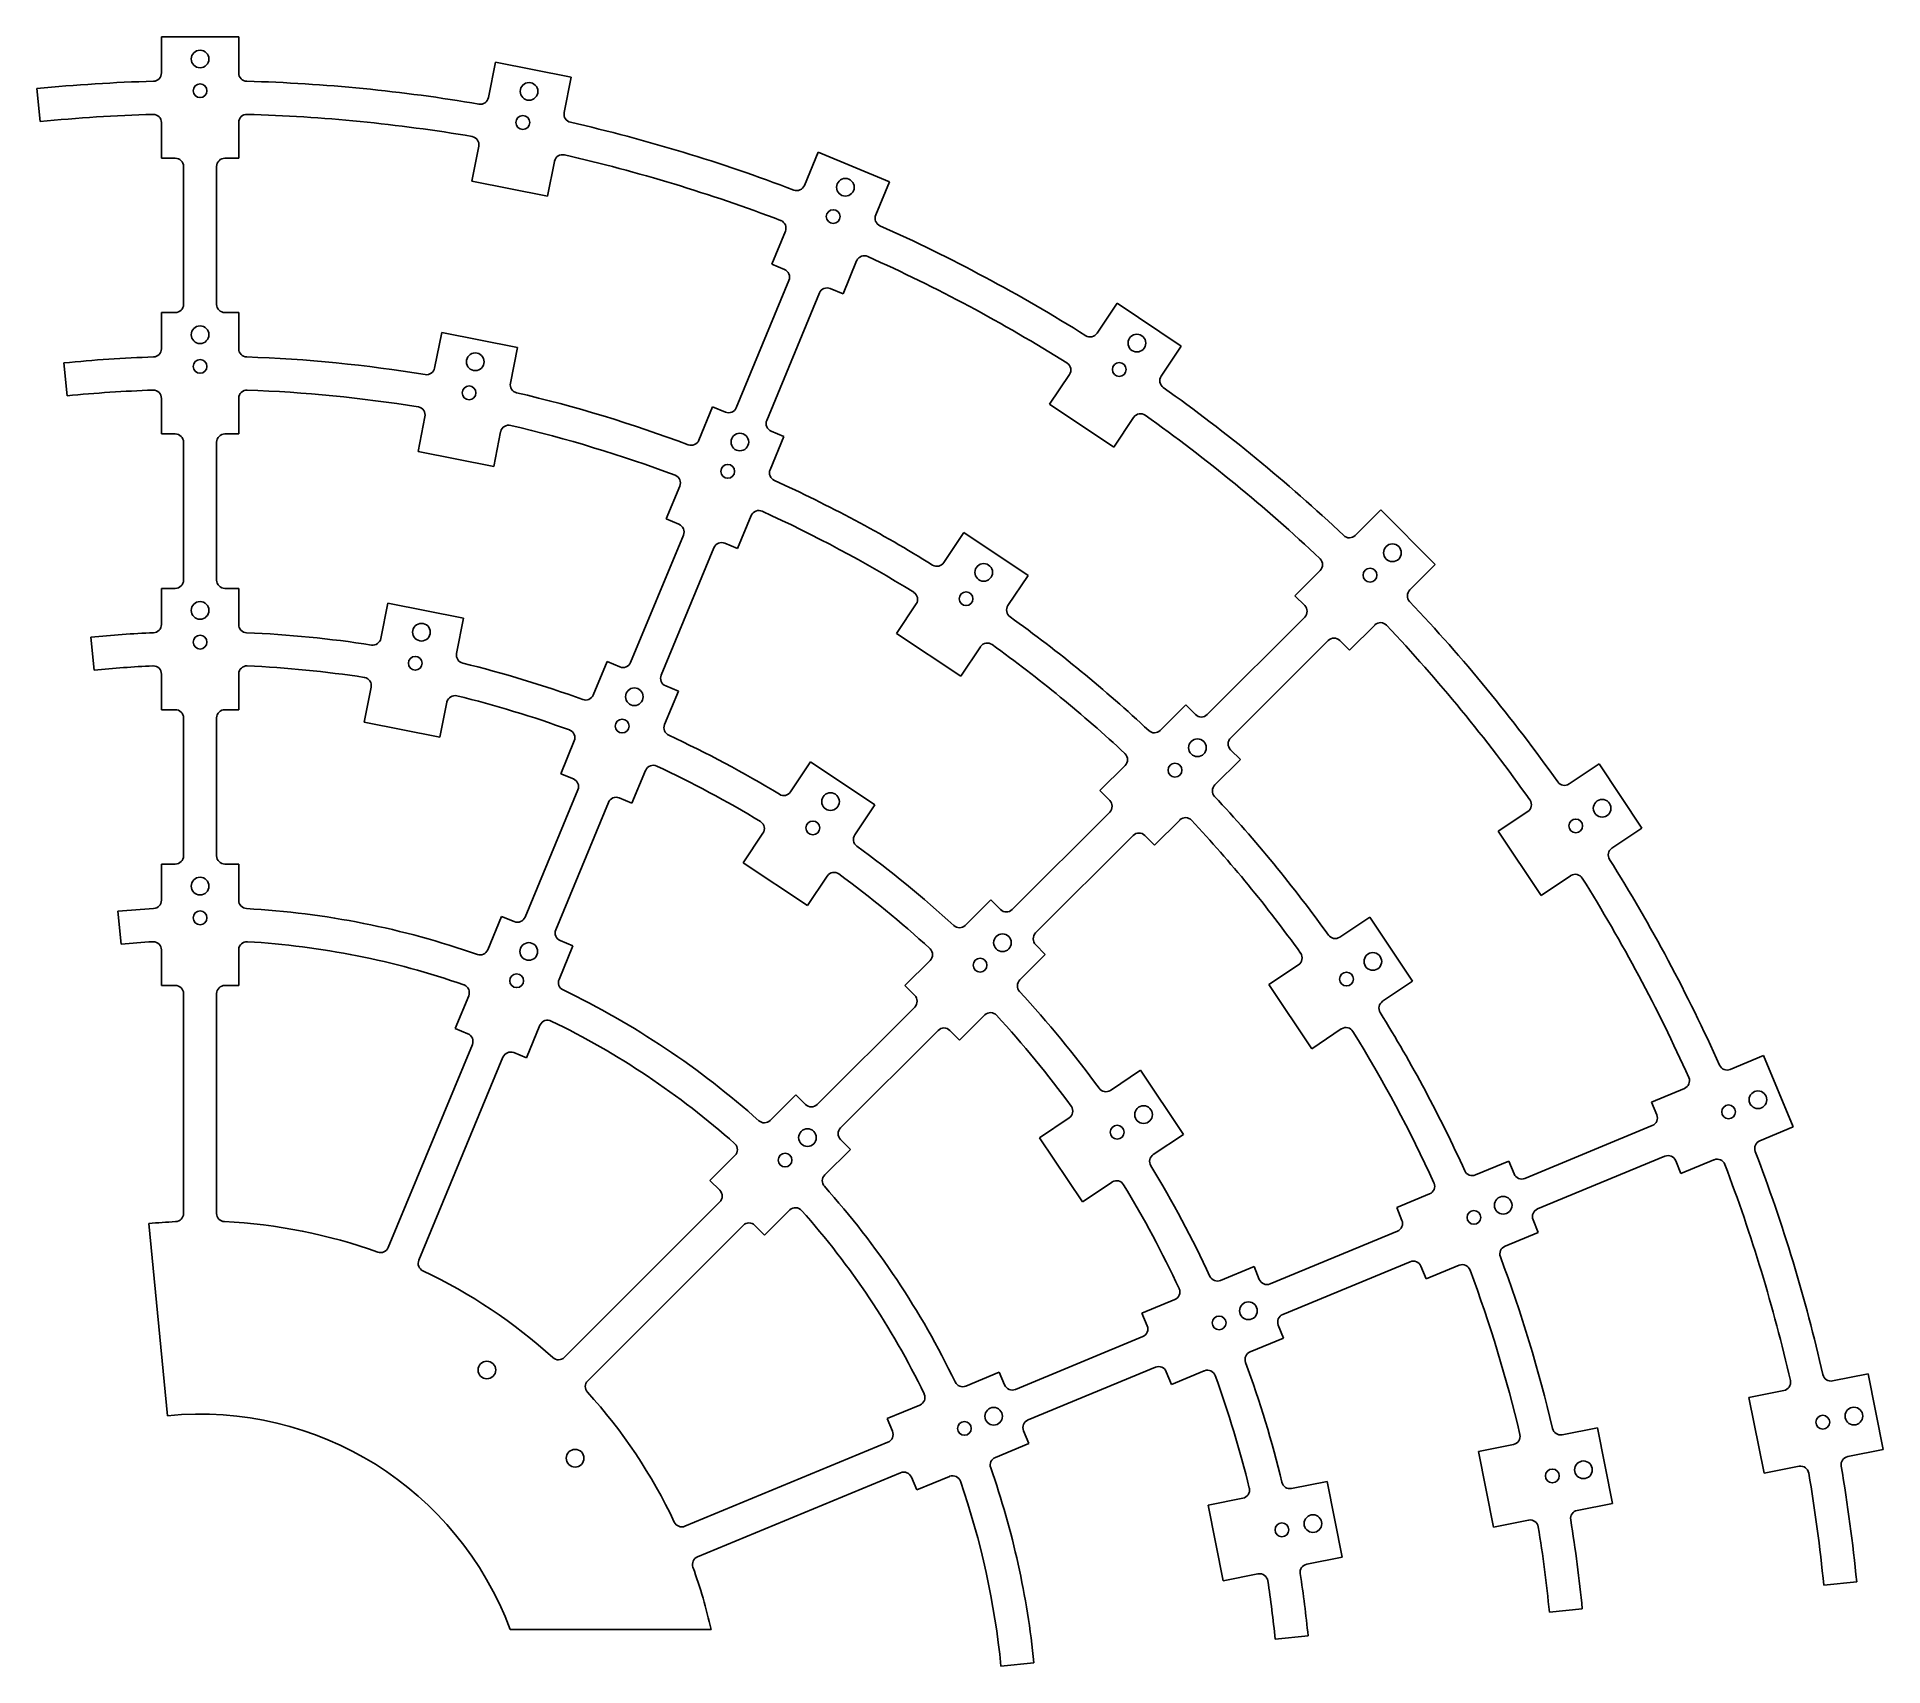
# Model space of a CAD drawing. Header units: millimetres. Extents: x -62 to 273, y 1 to 296.
import ezdxf

# ---------------------------------------------------------------- set-up
doc = ezdxf.new("R2010")
doc.units = ezdxf.units.MM
doc.header["$MEASUREMENT"] = 0

# ---------------------------------------------------------------- blocks, each defined once
blk = doc.blocks.new('block 2')
at = {"color": 7, "lineweight": 25, "true_color": 0xffffff}
blk.add_open_spline([(-33.91, 286.49), (-33.91, 287.18), (-33.35, 287.74), (-32.66, 287.74), (-31.97, 287.74), (-31.41, 287.18), (-31.41, 286.49), (-31.41, 285.8), (-31.97, 285.24), (-32.66, 285.24), (-33.35, 285.24), (-33.91, 285.8), (-33.91, 286.49), (-33.91, 286.49), (-33.91, 286.49), (-33.91, 286.49)], degree=3, knots=[0, 0, 0, 0, 1, 1, 1, 2, 2, 2, 3, 3, 3, 4, 4, 4, 5, 5, 5, 5], dxfattribs=at)
blk = doc.blocks.new('block 3')
at = {"color": 7, "lineweight": 25, "true_color": 0xffffff}
blk.add_open_spline([(-34.26, 292.24), (-34.26, 293.13), (-33.55, 293.84), (-32.66, 293.84), (-31.78, 293.84), (-31.06, 293.13), (-31.06, 292.24), (-31.06, 291.36), (-31.78, 290.64), (-32.66, 290.64), (-33.55, 290.64), (-34.26, 291.36), (-34.26, 292.24), (-34.26, 292.24), (-34.26, 292.24), (-34.26, 292.24)], degree=3, knots=[0, 0, 0, 0, 1, 1, 1, 2, 2, 2, 3, 3, 3, 4, 4, 4, 5, 5, 5, 5], dxfattribs=at)
blk = doc.blocks.new('block 4')
at = {"color": 7, "lineweight": 25, "true_color": 0xffffff}
blk.add_open_spline([(260.32, 45.02), (260.32, 45.71), (260.88, 46.27), (261.57, 46.27), (262.26, 46.27), (262.82, 45.71), (262.82, 45.02), (262.82, 44.33), (262.26, 43.77), (261.57, 43.77), (260.88, 43.77), (260.32, 44.33), (260.32, 45.02), (260.32, 45.02), (260.32, 45.02), (260.32, 45.02)], degree=3, knots=[0, 0, 0, 0, 1, 1, 1, 2, 2, 2, 3, 3, 3, 4, 4, 4, 5, 5, 5, 5], dxfattribs=at)
blk = doc.blocks.new('block 5')
at = {"color": 7, "lineweight": 25, "true_color": 0xffffff}
blk.add_open_spline([(265.61, 46.14), (265.61, 47.03), (266.33, 47.74), (267.21, 47.74), (268.1, 47.74), (268.81, 47.03), (268.81, 46.14), (268.81, 45.26), (268.1, 44.54), (267.21, 44.54), (266.33, 44.54), (265.61, 45.26), (265.61, 46.14), (265.61, 46.14), (265.61, 46.14), (265.61, 46.14)], degree=3, knots=[0, 0, 0, 0, 1, 1, 1, 2, 2, 2, 3, 3, 3, 4, 4, 4, 5, 5, 5, 5], dxfattribs=at)
blk = doc.blocks.new('block 6')
at = {"color": 7, "lineweight": 25, "true_color": 0xffffff}
blk.add_open_spline([(243.25, 101.3), (243.25, 101.99), (243.81, 102.55), (244.5, 102.55), (245.19, 102.55), (245.75, 101.99), (245.75, 101.3), (245.75, 100.61), (245.19, 100.05), (244.5, 100.05), (243.81, 100.05), (243.25, 100.61), (243.25, 101.3), (243.25, 101.3), (243.25, 101.3), (243.25, 101.3)], degree=3, knots=[0, 0, 0, 0, 1, 1, 1, 2, 2, 2, 3, 3, 3, 4, 4, 4, 5, 5, 5, 5], dxfattribs=at)
blk = doc.blocks.new('block 7')
at = {"color": 7, "lineweight": 25, "true_color": 0xffffff}
blk.add_open_spline([(248.21, 103.5), (248.21, 104.38), (248.93, 105.1), (249.81, 105.1), (250.7, 105.1), (251.41, 104.38), (251.41, 103.5), (251.41, 102.62), (250.7, 101.9), (249.81, 101.9), (248.93, 101.9), (248.21, 102.62), (248.21, 103.5), (248.21, 103.5), (248.21, 103.5), (248.21, 103.5)], degree=3, knots=[0, 0, 0, 0, 1, 1, 1, 2, 2, 2, 3, 3, 3, 4, 4, 4, 5, 5, 5, 5], dxfattribs=at)
blk = doc.blocks.new('block 8')
at = {"color": 7, "lineweight": 25, "true_color": 0xffffff}
blk.add_open_spline([(215.53, 153.16), (215.53, 153.85), (216.09, 154.41), (216.78, 154.41), (217.47, 154.41), (218.03, 153.85), (218.03, 153.16), (218.03, 152.47), (217.47, 151.91), (216.78, 151.91), (216.09, 151.91), (215.53, 152.47), (215.53, 153.16), (215.53, 153.16), (215.53, 153.16), (215.53, 153.16)], degree=3, knots=[0, 0, 0, 0, 1, 1, 1, 2, 2, 2, 3, 3, 3, 4, 4, 4, 5, 5, 5, 5], dxfattribs=at)
blk = doc.blocks.new('block 9')
at = {"color": 7, "lineweight": 25, "true_color": 0xffffff}
blk.add_open_spline([(219.96, 156.36), (219.96, 157.24), (220.68, 157.96), (221.56, 157.96), (222.44, 157.96), (223.16, 157.24), (223.16, 156.36), (223.16, 155.48), (222.44, 154.76), (221.56, 154.76), (220.68, 154.76), (219.96, 155.48), (219.96, 156.36), (219.96, 156.36), (219.96, 156.36), (219.96, 156.36)], degree=3, knots=[0, 0, 0, 0, 1, 1, 1, 2, 2, 2, 3, 3, 3, 4, 4, 4, 5, 5, 5, 5], dxfattribs=at)
blk = doc.blocks.new('block 10')
at = {"color": 7, "lineweight": 25, "true_color": 0xffffff}
blk.add_open_spline([(178.22, 198.63), (178.22, 199.32), (178.78, 199.88), (179.47, 199.88), (180.16, 199.88), (180.72, 199.32), (180.72, 198.63), (180.72, 197.94), (180.16, 197.38), (179.47, 197.38), (178.78, 197.38), (178.22, 197.94), (178.22, 198.63), (178.22, 198.63), (178.22, 198.63), (178.22, 198.63)], degree=3, knots=[0, 0, 0, 0, 1, 1, 1, 2, 2, 2, 3, 3, 3, 4, 4, 4, 5, 5, 5, 5], dxfattribs=at)
blk = doc.blocks.new('block 11')
at = {"color": 7, "lineweight": 25, "true_color": 0xffffff}
blk.add_open_spline([(181.94, 202.69), (181.94, 203.57), (182.65, 204.29), (183.54, 204.29), (184.42, 204.29), (185.14, 203.57), (185.14, 202.69), (185.14, 201.81), (184.42, 201.09), (183.54, 201.09), (182.65, 201.09), (181.94, 201.81), (181.94, 202.69), (181.94, 202.69), (181.94, 202.69), (181.94, 202.69)], degree=3, knots=[0, 0, 0, 0, 1, 1, 1, 2, 2, 2, 3, 3, 3, 4, 4, 4, 5, 5, 5, 5], dxfattribs=at)
blk = doc.blocks.new('block 12')
at = {"color": 7, "lineweight": 25, "true_color": 0xffffff}
blk.add_open_spline([(132.76, 235.93), (132.76, 236.62), (133.32, 237.18), (134.01, 237.18), (134.7, 237.18), (135.26, 236.62), (135.26, 235.93), (135.26, 235.24), (134.7, 234.68), (134.01, 234.68), (133.32, 234.68), (132.76, 235.24), (132.76, 235.93), (132.76, 235.93), (132.76, 235.93), (132.76, 235.93)], degree=3, knots=[0, 0, 0, 0, 1, 1, 1, 2, 2, 2, 3, 3, 3, 4, 4, 4, 5, 5, 5, 5], dxfattribs=at)
blk = doc.blocks.new('block 13')
at = {"color": 7, "lineweight": 25, "true_color": 0xffffff}
blk.add_open_spline([(135.6, 240.72), (135.6, 241.6), (136.32, 242.32), (137.2, 242.32), (138.09, 242.32), (138.8, 241.6), (138.8, 240.72), (138.8, 239.83), (138.09, 239.12), (137.2, 239.12), (136.32, 239.12), (135.6, 239.83), (135.6, 240.72), (135.6, 240.72), (135.6, 240.72), (135.6, 240.72)], degree=3, knots=[0, 0, 0, 0, 1, 1, 1, 2, 2, 2, 3, 3, 3, 4, 4, 4, 5, 5, 5, 5], dxfattribs=at)
blk = doc.blocks.new('block 14')
at = {"color": 7, "lineweight": 25, "true_color": 0xffffff}
blk.add_open_spline([(80.89, 263.66), (80.89, 264.35), (81.45, 264.91), (82.14, 264.91), (82.83, 264.91), (83.39, 264.35), (83.39, 263.66), (83.39, 262.97), (82.83, 262.41), (82.14, 262.41), (81.45, 262.41), (80.89, 262.97), (80.89, 263.66), (80.89, 263.66), (80.89, 263.66), (80.89, 263.66)], degree=3, knots=[0, 0, 0, 0, 1, 1, 1, 2, 2, 2, 3, 3, 3, 4, 4, 4, 5, 5, 5, 5], dxfattribs=at)
blk = doc.blocks.new('block 15')
at = {"color": 7, "lineweight": 25, "true_color": 0xffffff}
blk.add_open_spline([(82.74, 268.97), (82.74, 269.85), (83.46, 270.57), (84.34, 270.57), (85.23, 270.57), (85.94, 269.85), (85.94, 268.97), (85.94, 268.09), (85.23, 267.37), (84.34, 267.37), (83.46, 267.37), (82.74, 268.09), (82.74, 268.97), (82.74, 268.97), (82.74, 268.97), (82.74, 268.97)], degree=3, knots=[0, 0, 0, 0, 1, 1, 1, 2, 2, 2, 3, 3, 3, 4, 4, 4, 5, 5, 5, 5], dxfattribs=at)
blk = doc.blocks.new('block 16')
at = {"color": 7, "lineweight": 25, "true_color": 0xffffff}
blk.add_open_spline([(24.62, 280.73), (24.62, 281.42), (25.17, 281.98), (25.87, 281.98), (26.56, 281.98), (27.12, 281.42), (27.12, 280.73), (27.12, 280.04), (26.56, 279.48), (25.87, 279.48), (25.17, 279.48), (24.62, 280.04), (24.62, 280.73), (24.62, 280.73), (24.62, 280.73), (24.62, 280.73)], degree=3, knots=[0, 0, 0, 0, 1, 1, 1, 2, 2, 2, 3, 3, 3, 4, 4, 4, 5, 5, 5, 5], dxfattribs=at)
blk = doc.blocks.new('block 17')
at = {"color": 7, "lineweight": 25, "true_color": 0xffffff}
blk.add_open_spline([(25.39, 286.37), (25.39, 287.25), (26.1, 287.97), (26.99, 287.97), (27.87, 287.97), (28.59, 287.25), (28.59, 286.37), (28.59, 285.48), (27.87, 284.77), (26.99, 284.77), (26.1, 284.77), (25.39, 285.48), (25.39, 286.37), (25.39, 286.37), (25.39, 286.37), (25.39, 286.37)], degree=3, knots=[0, 0, 0, 0, 1, 1, 1, 2, 2, 2, 3, 3, 3, 4, 4, 4, 5, 5, 5, 5], dxfattribs=at)
blk = doc.blocks.new('block 18')
at = {"color": 7, "lineweight": 25, "true_color": 0xffffff}
blk.add_open_spline([(-33.91, 236.49), (-33.91, 237.18), (-33.35, 237.74), (-32.66, 237.74), (-31.97, 237.74), (-31.41, 237.18), (-31.41, 236.49), (-31.41, 235.8), (-31.97, 235.24), (-32.66, 235.24), (-33.35, 235.24), (-33.91, 235.8), (-33.91, 236.49), (-33.91, 236.49), (-33.91, 236.49), (-33.91, 236.49)], degree=3, knots=[0, 0, 0, 0, 1, 1, 1, 2, 2, 2, 3, 3, 3, 4, 4, 4, 5, 5, 5, 5], dxfattribs=at)
blk = doc.blocks.new('block 19')
at = {"color": 7, "lineweight": 25, "true_color": 0xffffff}
blk.add_open_spline([(-34.26, 242.24), (-34.26, 243.13), (-33.55, 243.84), (-32.66, 243.84), (-31.78, 243.84), (-31.06, 243.13), (-31.06, 242.24), (-31.06, 241.36), (-31.78, 240.64), (-32.66, 240.64), (-33.55, 240.64), (-34.26, 241.36), (-34.26, 242.24), (-34.26, 242.24), (-34.26, 242.24), (-34.26, 242.24)], degree=3, knots=[0, 0, 0, 0, 1, 1, 1, 2, 2, 2, 3, 3, 3, 4, 4, 4, 5, 5, 5, 5], dxfattribs=at)
blk = doc.blocks.new('block 20')
at = {"color": 7, "lineweight": 25, "true_color": 0xffffff}
blk.add_open_spline([(211.28, 35.27), (211.28, 35.96), (211.84, 36.52), (212.53, 36.52), (213.22, 36.52), (213.78, 35.96), (213.78, 35.27), (213.78, 34.58), (213.22, 34.02), (212.53, 34.02), (211.84, 34.02), (211.28, 34.58), (211.28, 35.27), (211.28, 35.27), (211.28, 35.27), (211.28, 35.27)], degree=3, knots=[0, 0, 0, 0, 1, 1, 1, 2, 2, 2, 3, 3, 3, 4, 4, 4, 5, 5, 5, 5], dxfattribs=at)
blk = doc.blocks.new('block 21')
at = {"color": 7, "lineweight": 25, "true_color": 0xffffff}
blk.add_open_spline([(216.57, 36.39), (216.57, 37.27), (217.29, 37.99), (218.17, 37.99), (219.06, 37.99), (219.77, 37.27), (219.77, 36.39), (219.77, 35.5), (219.06, 34.79), (218.17, 34.79), (217.29, 34.79), (216.57, 35.5), (216.57, 36.39), (216.57, 36.39), (216.57, 36.39), (216.57, 36.39)], degree=3, knots=[0, 0, 0, 0, 1, 1, 1, 2, 2, 2, 3, 3, 3, 4, 4, 4, 5, 5, 5, 5], dxfattribs=at)
blk = doc.blocks.new('block 22')
at = {"color": 7, "lineweight": 25, "true_color": 0xffffff}
blk.add_open_spline([(197.06, 82.16), (197.06, 82.85), (197.62, 83.41), (198.31, 83.41), (199, 83.41), (199.56, 82.85), (199.56, 82.16), (199.56, 81.47), (199, 80.91), (198.31, 80.91), (197.62, 80.91), (197.06, 81.47), (197.06, 82.16), (197.06, 82.16), (197.06, 82.16), (197.06, 82.16)], degree=3, knots=[0, 0, 0, 0, 1, 1, 1, 2, 2, 2, 3, 3, 3, 4, 4, 4, 5, 5, 5, 5], dxfattribs=at)
blk = doc.blocks.new('block 23')
at = {"color": 7, "lineweight": 25, "true_color": 0xffffff}
blk.add_open_spline([(202.02, 84.36), (202.02, 85.25), (202.74, 85.96), (203.62, 85.96), (204.5, 85.96), (205.22, 85.25), (205.22, 84.36), (205.22, 83.48), (204.5, 82.76), (203.62, 82.76), (202.74, 82.76), (202.02, 83.48), (202.02, 84.36), (202.02, 84.36), (202.02, 84.36), (202.02, 84.36)], degree=3, knots=[0, 0, 0, 0, 1, 1, 1, 2, 2, 2, 3, 3, 3, 4, 4, 4, 5, 5, 5, 5], dxfattribs=at)
blk = doc.blocks.new('block 24')
at = {"color": 7, "lineweight": 25, "true_color": 0xffffff}
blk.add_open_spline([(173.96, 125.39), (173.96, 126.08), (174.52, 126.64), (175.21, 126.64), (175.9, 126.64), (176.46, 126.08), (176.46, 125.39), (176.46, 124.7), (175.9, 124.14), (175.21, 124.14), (174.52, 124.14), (173.96, 124.7), (173.96, 125.39), (173.96, 125.39), (173.96, 125.39), (173.96, 125.39)], degree=3, knots=[0, 0, 0, 0, 1, 1, 1, 2, 2, 2, 3, 3, 3, 4, 4, 4, 5, 5, 5, 5], dxfattribs=at)
blk = doc.blocks.new('block 25')
at = {"color": 7, "lineweight": 25, "true_color": 0xffffff}
blk.add_open_spline([(178.39, 128.58), (178.39, 129.46), (179.1, 130.18), (179.99, 130.18), (180.87, 130.18), (181.59, 129.46), (181.59, 128.58), (181.59, 127.7), (180.87, 126.98), (179.99, 126.98), (179.1, 126.98), (178.39, 127.7), (178.39, 128.58), (178.39, 128.58), (178.39, 128.58), (178.39, 128.58)], degree=3, knots=[0, 0, 0, 0, 1, 1, 1, 2, 2, 2, 3, 3, 3, 4, 4, 4, 5, 5, 5, 5], dxfattribs=at)
blk = doc.blocks.new('block 26')
at = {"color": 7, "lineweight": 25, "true_color": 0xffffff}
blk.add_open_spline([(142.86, 163.27), (142.86, 163.96), (143.42, 164.52), (144.11, 164.52), (144.81, 164.52), (145.36, 163.96), (145.36, 163.27), (145.36, 162.58), (144.81, 162.02), (144.11, 162.02), (143.42, 162.02), (142.86, 162.58), (142.86, 163.27), (142.86, 163.27), (142.86, 163.27), (142.86, 163.27)], degree=3, knots=[0, 0, 0, 0, 1, 1, 1, 2, 2, 2, 3, 3, 3, 4, 4, 4, 5, 5, 5, 5], dxfattribs=at)
blk = doc.blocks.new('block 27')
at = {"color": 7, "lineweight": 25, "true_color": 0xffffff}
blk.add_open_spline([(146.58, 167.34), (146.58, 168.22), (147.3, 168.94), (148.18, 168.94), (149.06, 168.94), (149.78, 168.22), (149.78, 167.34), (149.78, 166.45), (149.06, 165.74), (148.18, 165.74), (147.3, 165.74), (146.58, 166.45), (146.58, 167.34), (146.58, 167.34), (146.58, 167.34), (146.58, 167.34)], degree=3, knots=[0, 0, 0, 0, 1, 1, 1, 2, 2, 2, 3, 3, 3, 4, 4, 4, 5, 5, 5, 5], dxfattribs=at)
blk = doc.blocks.new('block 28')
at = {"color": 7, "lineweight": 25, "true_color": 0xffffff}
blk.add_open_spline([(104.98, 194.36), (104.98, 195.05), (105.54, 195.61), (106.23, 195.61), (106.92, 195.61), (107.48, 195.05), (107.48, 194.36), (107.48, 193.67), (106.92, 193.11), (106.23, 193.11), (105.54, 193.11), (104.98, 193.67), (104.98, 194.36), (104.98, 194.36), (104.98, 194.36), (104.98, 194.36)], degree=3, knots=[0, 0, 0, 0, 1, 1, 1, 2, 2, 2, 3, 3, 3, 4, 4, 4, 5, 5, 5, 5], dxfattribs=at)
blk = doc.blocks.new('block 29')
at = {"color": 7, "lineweight": 25, "true_color": 0xffffff}
blk.add_open_spline([(107.83, 199.14), (107.83, 200.03), (108.54, 200.74), (109.43, 200.74), (110.31, 200.74), (111.03, 200.03), (111.03, 199.14), (111.03, 198.26), (110.31, 197.54), (109.43, 197.54), (108.54, 197.54), (107.83, 198.26), (107.83, 199.14), (107.83, 199.14), (107.83, 199.14), (107.83, 199.14)], degree=3, knots=[0, 0, 0, 0, 1, 1, 1, 2, 2, 2, 3, 3, 3, 4, 4, 4, 5, 5, 5, 5], dxfattribs=at)
blk = doc.blocks.new('block 30')
at = {"color": 7, "lineweight": 25, "true_color": 0xffffff}
blk.add_open_spline([(61.76, 217.46), (61.76, 218.15), (62.32, 218.71), (63.01, 218.71), (63.7, 218.71), (64.26, 218.15), (64.26, 217.46), (64.26, 216.77), (63.7, 216.21), (63.01, 216.21), (62.32, 216.21), (61.76, 216.77), (61.76, 217.46), (61.76, 217.46), (61.76, 217.46), (61.76, 217.46)], degree=3, knots=[0, 0, 0, 0, 1, 1, 1, 2, 2, 2, 3, 3, 3, 4, 4, 4, 5, 5, 5, 5], dxfattribs=at)
blk = doc.blocks.new('block 31')
at = {"color": 7, "lineweight": 25, "true_color": 0xffffff}
blk.add_open_spline([(63.61, 222.78), (63.61, 223.66), (64.33, 224.38), (65.21, 224.38), (66.09, 224.38), (66.81, 223.66), (66.81, 222.78), (66.81, 221.89), (66.09, 221.18), (65.21, 221.18), (64.33, 221.18), (63.61, 221.89), (63.61, 222.78), (63.61, 222.78), (63.61, 222.78), (63.61, 222.78)], degree=3, knots=[0, 0, 0, 0, 1, 1, 1, 2, 2, 2, 3, 3, 3, 4, 4, 4, 5, 5, 5, 5], dxfattribs=at)
blk = doc.blocks.new('block 32')
at = {"color": 7, "lineweight": 25, "true_color": 0xffffff}
blk.add_open_spline([(14.86, 231.69), (14.86, 232.38), (15.42, 232.94), (16.11, 232.94), (16.8, 232.94), (17.36, 232.38), (17.36, 231.69), (17.36, 231), (16.8, 230.44), (16.11, 230.44), (15.42, 230.44), (14.86, 231), (14.86, 231.69), (14.86, 231.69), (14.86, 231.69), (14.86, 231.69)], degree=3, knots=[0, 0, 0, 0, 1, 1, 1, 2, 2, 2, 3, 3, 3, 4, 4, 4, 5, 5, 5, 5], dxfattribs=at)
blk = doc.blocks.new('block 33')
at = {"color": 7, "lineweight": 25, "true_color": 0xffffff}
blk.add_open_spline([(15.63, 237.33), (15.63, 238.21), (16.35, 238.93), (17.23, 238.93), (18.12, 238.93), (18.83, 238.21), (18.83, 237.33), (18.83, 236.45), (18.12, 235.73), (17.23, 235.73), (16.35, 235.73), (15.63, 236.45), (15.63, 237.33), (15.63, 237.33), (15.63, 237.33), (15.63, 237.33)], degree=3, knots=[0, 0, 0, 0, 1, 1, 1, 2, 2, 2, 3, 3, 3, 4, 4, 4, 5, 5, 5, 5], dxfattribs=at)
blk = doc.blocks.new('block 34')
at = {"color": 7, "lineweight": 25, "true_color": 0xffffff}
blk.add_open_spline([(-33.91, 186.49), (-33.91, 187.18), (-33.35, 187.74), (-32.66, 187.74), (-31.97, 187.74), (-31.41, 187.18), (-31.41, 186.49), (-31.41, 185.8), (-31.97, 185.24), (-32.66, 185.24), (-33.35, 185.24), (-33.91, 185.8), (-33.91, 186.49), (-33.91, 186.49), (-33.91, 186.49), (-33.91, 186.49)], degree=3, knots=[0, 0, 0, 0, 1, 1, 1, 2, 2, 2, 3, 3, 3, 4, 4, 4, 5, 5, 5, 5], dxfattribs=at)
blk = doc.blocks.new('block 35')
at = {"color": 7, "lineweight": 25, "true_color": 0xffffff}
blk.add_open_spline([(-34.26, 192.24), (-34.26, 193.13), (-33.55, 193.84), (-32.66, 193.84), (-31.78, 193.84), (-31.06, 193.13), (-31.06, 192.24), (-31.06, 191.36), (-31.78, 190.64), (-32.66, 190.64), (-33.55, 190.64), (-34.26, 191.36), (-34.26, 192.24), (-34.26, 192.24), (-34.26, 192.24), (-34.26, 192.24)], degree=3, knots=[0, 0, 0, 0, 1, 1, 1, 2, 2, 2, 3, 3, 3, 4, 4, 4, 5, 5, 5, 5], dxfattribs=at)
blk = doc.blocks.new('block 36')
at = {"color": 7, "lineweight": 25, "true_color": 0xffffff}
blk.add_open_spline([(162.25, 25.51), (162.25, 26.2), (162.8, 26.76), (163.5, 26.76), (164.19, 26.76), (164.75, 26.2), (164.75, 25.51), (164.75, 24.82), (164.19, 24.26), (163.5, 24.26), (162.8, 24.26), (162.25, 24.82), (162.25, 25.51), (162.25, 25.51), (162.25, 25.51), (162.25, 25.51)], degree=3, knots=[0, 0, 0, 0, 1, 1, 1, 2, 2, 2, 3, 3, 3, 4, 4, 4, 5, 5, 5, 5], dxfattribs=at)
blk = doc.blocks.new('block 37')
at = {"color": 7, "lineweight": 25, "true_color": 0xffffff}
blk.add_open_spline([(167.53, 26.63), (167.53, 27.52), (168.25, 28.23), (169.13, 28.23), (170.02, 28.23), (170.73, 27.52), (170.73, 26.63), (170.73, 25.75), (170.02, 25.03), (169.13, 25.03), (168.25, 25.03), (167.53, 25.75), (167.53, 26.63), (167.53, 26.63), (167.53, 26.63), (167.53, 26.63)], degree=3, knots=[0, 0, 0, 0, 1, 1, 1, 2, 2, 2, 3, 3, 3, 4, 4, 4, 5, 5, 5, 5], dxfattribs=at)
blk = doc.blocks.new('block 38')
at = {"color": 7, "lineweight": 25, "true_color": 0xffffff}
blk.add_open_spline([(150.86, 63.03), (150.86, 63.72), (151.42, 64.28), (152.11, 64.28), (152.8, 64.28), (153.36, 63.72), (153.36, 63.03), (153.36, 62.34), (152.8, 61.78), (152.11, 61.78), (151.42, 61.78), (150.86, 62.34), (150.86, 63.03), (150.86, 63.03), (150.86, 63.03), (150.86, 63.03)], degree=3, knots=[0, 0, 0, 0, 1, 1, 1, 2, 2, 2, 3, 3, 3, 4, 4, 4, 5, 5, 5, 5], dxfattribs=at)
blk = doc.blocks.new('block 39')
at = {"color": 7, "lineweight": 25, "true_color": 0xffffff}
blk.add_open_spline([(155.83, 65.23), (155.83, 66.11), (156.54, 66.83), (157.43, 66.83), (158.31, 66.83), (159.03, 66.11), (159.03, 65.23), (159.03, 64.35), (158.31, 63.63), (157.43, 63.63), (156.54, 63.63), (155.83, 64.35), (155.83, 65.23), (155.83, 65.23), (155.83, 65.23), (155.83, 65.23)], degree=3, knots=[0, 0, 0, 0, 1, 1, 1, 2, 2, 2, 3, 3, 3, 4, 4, 4, 5, 5, 5, 5], dxfattribs=at)
blk = doc.blocks.new('block 40')
at = {"color": 7, "lineweight": 25, "true_color": 0xffffff}
blk.add_open_spline([(132.38, 97.61), (132.38, 98.3), (132.94, 98.86), (133.63, 98.86), (134.32, 98.86), (134.88, 98.3), (134.88, 97.61), (134.88, 96.92), (134.32, 96.36), (133.63, 96.36), (132.94, 96.36), (132.38, 96.92), (132.38, 97.61), (132.38, 97.61), (132.38, 97.61), (132.38, 97.61)], degree=3, knots=[0, 0, 0, 0, 1, 1, 1, 2, 2, 2, 3, 3, 3, 4, 4, 4, 5, 5, 5, 5], dxfattribs=at)
blk = doc.blocks.new('block 41')
at = {"color": 7, "lineweight": 25, "true_color": 0xffffff}
blk.add_open_spline([(136.81, 100.8), (136.81, 101.69), (137.53, 102.4), (138.41, 102.4), (139.3, 102.4), (140.01, 101.69), (140.01, 100.8), (140.01, 99.92), (139.3, 99.2), (138.41, 99.2), (137.53, 99.2), (136.81, 99.92), (136.81, 100.8), (136.81, 100.8), (136.81, 100.8), (136.81, 100.8)], degree=3, knots=[0, 0, 0, 0, 1, 1, 1, 2, 2, 2, 3, 3, 3, 4, 4, 4, 5, 5, 5, 5], dxfattribs=at)
blk = doc.blocks.new('block 42')
at = {"color": 7, "lineweight": 25, "true_color": 0xffffff}
blk.add_open_spline([(107.51, 127.91), (107.51, 128.61), (108.07, 129.16), (108.76, 129.16), (109.45, 129.16), (110.01, 128.61), (110.01, 127.91), (110.01, 127.22), (109.45, 126.66), (108.76, 126.66), (108.07, 126.66), (107.51, 127.22), (107.51, 127.91), (107.51, 127.91), (107.51, 127.91), (107.51, 127.91)], degree=3, knots=[0, 0, 0, 0, 1, 1, 1, 2, 2, 2, 3, 3, 3, 4, 4, 4, 5, 5, 5, 5], dxfattribs=at)
blk = doc.blocks.new('block 43')
at = {"color": 7, "lineweight": 25, "true_color": 0xffffff}
blk.add_open_spline([(111.23, 131.98), (111.23, 132.86), (111.94, 133.58), (112.83, 133.58), (113.71, 133.58), (114.43, 132.86), (114.43, 131.98), (114.43, 131.1), (113.71, 130.38), (112.83, 130.38), (111.94, 130.38), (111.23, 131.1), (111.23, 131.98), (111.23, 131.98), (111.23, 131.98), (111.23, 131.98)], degree=3, knots=[0, 0, 0, 0, 1, 1, 1, 2, 2, 2, 3, 3, 3, 4, 4, 4, 5, 5, 5, 5], dxfattribs=at)
blk = doc.blocks.new('block 44')
at = {"color": 7, "lineweight": 25, "true_color": 0xffffff}
blk.add_open_spline([(77.2, 152.79), (77.2, 153.48), (77.76, 154.04), (78.45, 154.04), (79.14, 154.04), (79.7, 153.48), (79.7, 152.79), (79.7, 152.1), (79.14, 151.54), (78.45, 151.54), (77.76, 151.54), (77.2, 152.1), (77.2, 152.79), (77.2, 152.79), (77.2, 152.79), (77.2, 152.79)], degree=3, knots=[0, 0, 0, 0, 1, 1, 1, 2, 2, 2, 3, 3, 3, 4, 4, 4, 5, 5, 5, 5], dxfattribs=at)
blk = doc.blocks.new('block 45')
at = {"color": 7, "lineweight": 25, "true_color": 0xffffff}
blk.add_open_spline([(80.05, 157.57), (80.05, 158.45), (80.76, 159.17), (81.65, 159.17), (82.53, 159.17), (83.25, 158.45), (83.25, 157.57), (83.25, 156.68), (82.53, 155.97), (81.65, 155.97), (80.76, 155.97), (80.05, 156.68), (80.05, 157.57), (80.05, 157.57), (80.05, 157.57), (80.05, 157.57)], degree=3, knots=[0, 0, 0, 0, 1, 1, 1, 2, 2, 2, 3, 3, 3, 4, 4, 4, 5, 5, 5, 5], dxfattribs=at)
blk = doc.blocks.new('block 46')
at = {"color": 7, "lineweight": 25, "true_color": 0xffffff}
blk.add_open_spline([(42.62, 171.27), (42.62, 171.96), (43.18, 172.52), (43.87, 172.52), (44.57, 172.52), (45.12, 171.96), (45.12, 171.27), (45.12, 170.58), (44.57, 170.02), (43.87, 170.02), (43.18, 170.02), (42.62, 170.58), (42.62, 171.27), (42.62, 171.27), (42.62, 171.27), (42.62, 171.27)], degree=3, knots=[0, 0, 0, 0, 1, 1, 1, 2, 2, 2, 3, 3, 3, 4, 4, 4, 5, 5, 5, 5], dxfattribs=at)
blk = doc.blocks.new('block 47')
at = {"color": 7, "lineweight": 25, "true_color": 0xffffff}
blk.add_open_spline([(44.48, 176.58), (44.48, 177.47), (45.19, 178.18), (46.08, 178.18), (46.96, 178.18), (47.68, 177.47), (47.68, 176.58), (47.68, 175.7), (46.96, 174.98), (46.08, 174.98), (45.19, 174.98), (44.48, 175.7), (44.48, 176.58), (44.48, 176.58), (44.48, 176.58), (44.48, 176.58)], degree=3, knots=[0, 0, 0, 0, 1, 1, 1, 2, 2, 2, 3, 3, 3, 4, 4, 4, 5, 5, 5, 5], dxfattribs=at)
blk = doc.blocks.new('block 48')
at = {"color": 7, "lineweight": 25, "true_color": 0xffffff}
blk.add_open_spline([(5.11, 182.65), (5.11, 183.34), (5.67, 183.9), (6.36, 183.9), (7.05, 183.9), (7.61, 183.34), (7.61, 182.65), (7.61, 181.96), (7.05, 181.4), (6.36, 181.4), (5.67, 181.4), (5.11, 181.96), (5.11, 182.65), (5.11, 182.65), (5.11, 182.65), (5.11, 182.65)], degree=3, knots=[0, 0, 0, 0, 1, 1, 1, 2, 2, 2, 3, 3, 3, 4, 4, 4, 5, 5, 5, 5], dxfattribs=at)
blk = doc.blocks.new('block 49')
at = {"color": 7, "lineweight": 25, "true_color": 0xffffff}
blk.add_open_spline([(5.88, 188.29), (5.88, 189.17), (6.59, 189.89), (7.48, 189.89), (8.36, 189.89), (9.08, 189.17), (9.08, 188.29), (9.08, 187.41), (8.36, 186.69), (7.48, 186.69), (6.59, 186.69), (5.88, 187.41), (5.88, 188.29), (5.88, 188.29), (5.88, 188.29), (5.88, 188.29)], degree=3, knots=[0, 0, 0, 0, 1, 1, 1, 2, 2, 2, 3, 3, 3, 4, 4, 4, 5, 5, 5, 5], dxfattribs=at)
blk = doc.blocks.new('block 50')
at = {"color": 7, "lineweight": 25, "true_color": 0xffffff}
blk.add_open_spline([(25.34, 130.39), (25.34, 131.27), (26.06, 131.99), (26.94, 131.99), (27.82, 131.99), (28.54, 131.27), (28.54, 130.39), (28.54, 129.5), (27.82, 128.79), (26.94, 128.79), (26.06, 128.79), (25.34, 129.5), (25.34, 130.39), (25.34, 130.39), (25.34, 130.39), (25.34, 130.39)], degree=3, knots=[0, 0, 0, 0, 1, 1, 1, 2, 2, 2, 3, 3, 3, 4, 4, 4, 5, 5, 5, 5], dxfattribs=at)
blk = doc.blocks.new('block 51')
at = {"color": 7, "lineweight": 25, "true_color": 0xffffff}
blk.add_open_spline([(23.49, 125.08), (23.49, 125.77), (24.05, 126.33), (24.74, 126.33), (25.43, 126.33), (25.99, 125.77), (25.99, 125.08), (25.99, 124.38), (25.43, 123.83), (24.74, 123.83), (24.05, 123.83), (23.49, 124.38), (23.49, 125.08), (23.49, 125.08), (23.49, 125.08), (23.49, 125.08)], degree=3, knots=[0, 0, 0, 0, 1, 1, 1, 2, 2, 2, 3, 3, 3, 4, 4, 4, 5, 5, 5, 5], dxfattribs=at)
blk = doc.blocks.new('block 52')
at = {"color": 7, "lineweight": 25, "true_color": 0xffffff}
blk.add_open_spline([(75.87, 96.63), (75.87, 97.51), (76.59, 98.23), (77.47, 98.23), (78.35, 98.23), (79.07, 97.51), (79.07, 96.63), (79.07, 95.74), (78.35, 95.03), (77.47, 95.03), (76.59, 95.03), (75.87, 95.74), (75.87, 96.63), (75.87, 96.63), (75.87, 96.63), (75.87, 96.63)], degree=3, knots=[0, 0, 0, 0, 1, 1, 1, 2, 2, 2, 3, 3, 3, 4, 4, 4, 5, 5, 5, 5], dxfattribs=at)
blk = doc.blocks.new('block 53')
at = {"color": 7, "lineweight": 25, "true_color": 0xffffff}
blk.add_open_spline([(72.15, 92.56), (72.15, 93.25), (72.71, 93.81), (73.4, 93.81), (74.09, 93.81), (74.65, 93.25), (74.65, 92.56), (74.65, 91.87), (74.09, 91.31), (73.4, 91.31), (72.71, 91.31), (72.15, 91.87), (72.15, 92.56), (72.15, 92.56), (72.15, 92.56), (72.15, 92.56)], degree=3, knots=[0, 0, 0, 0, 1, 1, 1, 2, 2, 2, 3, 3, 3, 4, 4, 4, 5, 5, 5, 5], dxfattribs=at)
blk = doc.blocks.new('block 54')
at = {"color": 7, "lineweight": 25, "true_color": 0xffffff}
blk.add_open_spline([(109.63, 46.1), (109.63, 46.98), (110.35, 47.7), (111.23, 47.7), (112.12, 47.7), (112.83, 46.98), (112.83, 46.1), (112.83, 45.21), (112.12, 44.5), (111.23, 44.5), (110.35, 44.5), (109.63, 45.21), (109.63, 46.1), (109.63, 46.1), (109.63, 46.1), (109.63, 46.1)], degree=3, knots=[0, 0, 0, 0, 1, 1, 1, 2, 2, 2, 3, 3, 3, 4, 4, 4, 5, 5, 5, 5], dxfattribs=at)
blk = doc.blocks.new('block 55')
at = {"color": 7, "lineweight": 25, "true_color": 0xffffff}
blk.add_open_spline([(104.67, 43.9), (104.67, 44.59), (105.23, 45.15), (105.92, 45.15), (106.61, 45.15), (107.17, 44.59), (107.17, 43.9), (107.17, 43.21), (106.61, 42.65), (105.92, 42.65), (105.23, 42.65), (104.67, 43.21), (104.67, 43.9), (104.67, 43.9), (104.67, 43.9), (104.67, 43.9)], degree=3, knots=[0, 0, 0, 0, 1, 1, 1, 2, 2, 2, 3, 3, 3, 4, 4, 4, 5, 5, 5, 5], dxfattribs=at)
blk = doc.blocks.new('block 56')
at = {"color": 7, "lineweight": 25, "true_color": 0xffffff}
blk.add_open_spline([(-34.26, 142.24), (-34.26, 143.13), (-33.55, 143.84), (-32.66, 143.84), (-31.78, 143.84), (-31.06, 143.13), (-31.06, 142.24), (-31.06, 141.36), (-31.78, 140.64), (-32.66, 140.64), (-33.55, 140.64), (-34.26, 141.36), (-34.26, 142.24), (-34.26, 142.24), (-34.26, 142.24), (-34.26, 142.24)], degree=3, knots=[0, 0, 0, 0, 1, 1, 1, 2, 2, 2, 3, 3, 3, 4, 4, 4, 5, 5, 5, 5], dxfattribs=at)
blk = doc.blocks.new('block 57')
at = {"color": 7, "lineweight": 25, "true_color": 0xffffff}
blk.add_open_spline([(-33.91, 136.49), (-33.91, 137.18), (-33.35, 137.74), (-32.66, 137.74), (-31.97, 137.74), (-31.41, 137.18), (-31.41, 136.49), (-31.41, 135.8), (-31.97, 135.24), (-32.66, 135.24), (-33.35, 135.24), (-33.91, 135.8), (-33.91, 136.49), (-33.91, 136.49), (-33.91, 136.49), (-33.91, 136.49)], degree=3, knots=[0, 0, 0, 0, 1, 1, 1, 2, 2, 2, 3, 3, 3, 4, 4, 4, 5, 5, 5, 5], dxfattribs=at)
blk = doc.blocks.new('block 58')
at = {"color": 7, "lineweight": 25, "true_color": 0xffffff}
blk.add_open_spline([(33.74, 38.49), (33.74, 39.38), (34.45, 40.09), (35.34, 40.09), (36.22, 40.09), (36.94, 39.38), (36.94, 38.49), (36.94, 37.61), (36.22, 36.89), (35.34, 36.89), (34.45, 36.89), (33.74, 37.61), (33.74, 38.49), (33.74, 38.49), (33.74, 38.49), (33.74, 38.49)], degree=3, knots=[0, 0, 0, 0, 1, 1, 1, 2, 2, 2, 3, 3, 3, 4, 4, 4, 5, 5, 5, 5], dxfattribs=at)
blk = doc.blocks.new('block 59')
at = {"color": 7, "lineweight": 25, "true_color": 0xffffff}
blk.add_open_spline([(17.74, 54.49), (17.74, 55.38), (18.45, 56.09), (19.34, 56.09), (20.22, 56.09), (20.94, 55.38), (20.94, 54.49), (20.94, 53.61), (20.22, 52.89), (19.34, 52.89), (18.45, 52.89), (17.74, 53.61), (17.74, 54.49), (17.74, 54.49), (17.74, 54.49), (17.74, 54.49)], degree=3, knots=[0, 0, 0, 0, 1, 1, 1, 2, 2, 2, 3, 3, 3, 4, 4, 4, 5, 5, 5, 5], dxfattribs=at)
blk = doc.blocks.new('block 60')
at = {"color": 7, "lineweight": 25, "true_color": 0xffffff}
blk.add_lwpolyline([(74.11, 252.1), (64.54, 229)], dxfattribs=at)
blk = doc.blocks.new('block 61')
at = {"color": 7, "lineweight": 25, "true_color": 0xffffff}
blk.add_lwpolyline([(73.3, 254.06), (70.99, 255.02)], dxfattribs=at)
blk = doc.blocks.new('block 62')
at = {"color": 7, "lineweight": 25, "true_color": 0xffffff}
blk.add_lwpolyline([(70.99, 255.02), (73.46, 260.99)], dxfattribs=at)
blk = doc.blocks.new('block 63')
at = {"color": 7, "lineweight": 25, "true_color": 0xffffff}
blk.add_lwpolyline([(31.6, 273.68), (30.34, 267.35)], dxfattribs=at)
blk = doc.blocks.new('block 64')
at = {"color": 7, "lineweight": 25, "true_color": 0xffffff}
blk.add_lwpolyline([(30.34, 267.35), (16.61, 270.08)], dxfattribs=at)
blk = doc.blocks.new('block 65')
at = {"color": 7, "lineweight": 25, "true_color": 0xffffff}
blk.add_lwpolyline([(16.61, 270.08), (17.87, 276.42)], dxfattribs=at)
blk = doc.blocks.new('block 66')
at = {"color": 7, "lineweight": 25, "true_color": 0xffffff}
blk.add_lwpolyline([(-25.66, 280.7), (-25.66, 274.24)], dxfattribs=at)
blk = doc.blocks.new('block 67')
at = {"color": 7, "lineweight": 25, "true_color": 0xffffff}
blk.add_lwpolyline([(-25.66, 274.24), (-28.16, 274.24)], dxfattribs=at)
blk = doc.blocks.new('block 68')
at = {"color": 7, "lineweight": 25, "true_color": 0xffffff}
blk.add_lwpolyline([(-29.66, 272.74), (-29.66, 247.74)], dxfattribs=at)
blk = doc.blocks.new('block 69')
at = {"color": 7, "lineweight": 25, "true_color": 0xffffff}
blk.add_lwpolyline([(-25.66, 246.24), (-28.16, 246.24)], dxfattribs=at)
blk = doc.blocks.new('block 70')
at = {"color": 7, "lineweight": 25, "true_color": 0xffffff}
blk.add_lwpolyline([(-25.66, 239.7), (-25.66, 246.24)], dxfattribs=at)
blk = doc.blocks.new('block 71')
at = {"color": 7, "lineweight": 25, "true_color": 0xffffff}
blk.add_lwpolyline([(9.87, 236.2), (11.15, 242.62)], dxfattribs=at)
blk = doc.blocks.new('block 72')
at = {"color": 7, "lineweight": 25, "true_color": 0xffffff}
blk.add_lwpolyline([(24.88, 239.89), (11.15, 242.62)], dxfattribs=at)
blk = doc.blocks.new('block 73')
at = {"color": 7, "lineweight": 25, "true_color": 0xffffff}
blk.add_lwpolyline([(23.6, 233.47), (24.88, 239.89)], dxfattribs=at)
blk = doc.blocks.new('block 74')
at = {"color": 7, "lineweight": 25, "true_color": 0xffffff}
blk.add_lwpolyline([(57.77, 223.1), (60.27, 229.15)], dxfattribs=at)
blk = doc.blocks.new('block 75')
at = {"color": 7, "lineweight": 25, "true_color": 0xffffff}
blk.add_lwpolyline([(62.58, 228.19), (60.27, 229.15)], dxfattribs=at)
blk = doc.blocks.new('block 76')
at = {"color": 7, "lineweight": 25, "true_color": 0xffffff}
blk.add_lwpolyline([(54.98, 205.91), (45.41, 182.81)], dxfattribs=at)
blk = doc.blocks.new('block 77')
at = {"color": 7, "lineweight": 25, "true_color": 0xffffff}
blk.add_lwpolyline([(54.16, 207.87), (51.85, 208.82)], dxfattribs=at)
blk = doc.blocks.new('block 78')
at = {"color": 7, "lineweight": 25, "true_color": 0xffffff}
blk.add_lwpolyline([(51.85, 208.82), (54.32, 214.78)], dxfattribs=at)
blk = doc.blocks.new('block 79')
at = {"color": 7, "lineweight": 25, "true_color": 0xffffff}
blk.add_lwpolyline([(20.59, 218.31), (21.84, 224.64)], dxfattribs=at)
blk = doc.blocks.new('block 80')
at = {"color": 7, "lineweight": 25, "true_color": 0xffffff}
blk.add_lwpolyline([(20.59, 218.31), (6.86, 221.04)], dxfattribs=at)
blk = doc.blocks.new('block 81')
at = {"color": 7, "lineweight": 25, "true_color": 0xffffff}
blk.add_lwpolyline([(6.86, 221.04), (8.11, 227.37)], dxfattribs=at)
blk = doc.blocks.new('block 82')
at = {"color": 7, "lineweight": 25, "true_color": 0xffffff}
blk.add_lwpolyline([(-25.66, 224.24), (-25.66, 230.69)], dxfattribs=at)
blk = doc.blocks.new('block 83')
at = {"color": 7, "lineweight": 25, "true_color": 0xffffff}
blk.add_lwpolyline([(-25.66, 224.24), (-28.16, 224.24)], dxfattribs=at)
blk = doc.blocks.new('block 84')
at = {"color": 7, "lineweight": 25, "true_color": 0xffffff}
blk.add_lwpolyline([(-29.66, 222.74), (-29.66, 197.74)], dxfattribs=at)
blk = doc.blocks.new('block 85')
at = {"color": 7, "lineweight": 25, "true_color": 0xffffff}
blk.add_lwpolyline([(-25.66, 196.24), (-28.16, 196.24)], dxfattribs=at)
blk = doc.blocks.new('block 86')
at = {"color": 7, "lineweight": 25, "true_color": 0xffffff}
blk.add_lwpolyline([(-25.66, 196.24), (-25.66, 189.69)], dxfattribs=at)
blk = doc.blocks.new('block 87')
at = {"color": 7, "lineweight": 25, "true_color": 0xffffff}
blk.add_lwpolyline([(1.39, 193.58), (0.11, 187.15)], dxfattribs=at)
blk = doc.blocks.new('block 88')
at = {"color": 7, "lineweight": 25, "true_color": 0xffffff}
blk.add_lwpolyline([(15.12, 190.85), (1.39, 193.58)], dxfattribs=at)
blk = doc.blocks.new('block 89')
at = {"color": 7, "lineweight": 25, "true_color": 0xffffff}
blk.add_lwpolyline([(15.12, 190.85), (13.85, 184.42)], dxfattribs=at)
blk = doc.blocks.new('block 90')
at = {"color": 7, "lineweight": 25, "true_color": 0xffffff}
blk.add_lwpolyline([(41.14, 182.96), (38.63, 176.9)], dxfattribs=at)
blk = doc.blocks.new('block 91')
at = {"color": 7, "lineweight": 25, "true_color": 0xffffff}
blk.add_lwpolyline([(43.45, 182), (41.14, 182.96)], dxfattribs=at)
blk = doc.blocks.new('block 92')
at = {"color": 7, "lineweight": 25, "true_color": 0xffffff}
blk.add_lwpolyline([(35.84, 159.71), (26.27, 136.62)], dxfattribs=at)
blk = doc.blocks.new('block 93')
at = {"color": 7, "lineweight": 25, "true_color": 0xffffff}
blk.add_lwpolyline([(35.03, 161.67), (32.72, 162.63)], dxfattribs=at)
blk = doc.blocks.new('block 94')
at = {"color": 7, "lineweight": 25, "true_color": 0xffffff}
blk.add_lwpolyline([(35.18, 168.58), (32.72, 162.63)], dxfattribs=at)
blk = doc.blocks.new('block 95')
at = {"color": 7, "lineweight": 25, "true_color": 0xffffff}
blk.add_lwpolyline([(12.09, 175.58), (10.83, 169.27)], dxfattribs=at)
blk = doc.blocks.new('block 96')
at = {"color": 7, "lineweight": 25, "true_color": 0xffffff}
blk.add_lwpolyline([(10.83, 169.27), (-2.9, 172)], dxfattribs=at)
blk = doc.blocks.new('block 97')
at = {"color": 7, "lineweight": 25, "true_color": 0xffffff}
blk.add_lwpolyline([(-1.64, 178.32), (-2.9, 172)], dxfattribs=at)
blk = doc.blocks.new('block 98')
at = {"color": 7, "lineweight": 25, "true_color": 0xffffff}
blk.add_lwpolyline([(-25.66, 180.68), (-25.66, 174.24)], dxfattribs=at)
blk = doc.blocks.new('block 99')
at = {"color": 7, "lineweight": 25, "true_color": 0xffffff}
blk.add_lwpolyline([(-25.66, 174.24), (-28.16, 174.24)], dxfattribs=at)
blk = doc.blocks.new('block 100')
at = {"color": 7, "lineweight": 25, "true_color": 0xffffff}
blk.add_lwpolyline([(-29.66, 172.74), (-29.66, 147.74)], dxfattribs=at)
blk = doc.blocks.new('block 101')
at = {"color": 7, "lineweight": 25, "true_color": 0xffffff}
blk.add_lwpolyline([(-28.16, 146.24), (-25.66, 146.24)], dxfattribs=at)
blk = doc.blocks.new('block 102')
at = {"color": 7, "lineweight": 25, "true_color": 0xffffff}
blk.add_lwpolyline([(-25.66, 146.24), (-25.66, 139.67)], dxfattribs=at)
blk = doc.blocks.new('block 103')
at = {"color": 7, "lineweight": 25, "true_color": 0xffffff}
blk.add_lwpolyline([(22, 136.76), (19.49, 130.69)], dxfattribs=at)
blk = doc.blocks.new('block 104')
at = {"color": 7, "lineweight": 25, "true_color": 0xffffff}
blk.add_lwpolyline([(22, 136.76), (24.31, 135.81)], dxfattribs=at)
blk = doc.blocks.new('block 105')
at = {"color": 7, "lineweight": 25, "true_color": 0xffffff}
blk.add_lwpolyline([(70.7, 217.75), (73.21, 223.79)], dxfattribs=at)
blk = doc.blocks.new('block 106')
at = {"color": 7, "lineweight": 25, "true_color": 0xffffff}
blk.add_lwpolyline([(102.19, 200.92), (105.83, 206.36)], dxfattribs=at)
blk = doc.blocks.new('block 107')
at = {"color": 7, "lineweight": 25, "true_color": 0xffffff}
blk.add_lwpolyline([(117.47, 198.58), (105.83, 206.36)], dxfattribs=at)
blk = doc.blocks.new('block 108')
at = {"color": 7, "lineweight": 25, "true_color": 0xffffff}
blk.add_lwpolyline([(113.83, 193.14), (117.47, 198.58)], dxfattribs=at)
blk = doc.blocks.new('block 109')
at = {"color": 7, "lineweight": 25, "true_color": 0xffffff}
blk.add_lwpolyline([(141.43, 170.49), (146.06, 175.11)], dxfattribs=at)
blk = doc.blocks.new('block 110')
at = {"color": 7, "lineweight": 25, "true_color": 0xffffff}
blk.add_lwpolyline([(147.83, 173.35), (146.06, 175.11)], dxfattribs=at)
blk = doc.blocks.new('block 111')
at = {"color": 7, "lineweight": 25, "true_color": 0xffffff}
blk.add_lwpolyline([(167.63, 191.02), (149.95, 173.35)], dxfattribs=at)
blk = doc.blocks.new('block 112')
at = {"color": 7, "lineweight": 25, "true_color": 0xffffff}
blk.add_lwpolyline([(167.63, 193.15), (165.86, 194.91)], dxfattribs=at)
blk = doc.blocks.new('block 113')
at = {"color": 7, "lineweight": 25, "true_color": 0xffffff}
blk.add_lwpolyline([(165.86, 194.91), (170.43, 199.48)], dxfattribs=at)
blk = doc.blocks.new('block 114')
at = {"color": 7, "lineweight": 25, "true_color": 0xffffff}
blk.add_lwpolyline([(136.61, 227.23), (133.02, 221.86)], dxfattribs=at)
blk = doc.blocks.new('block 115')
at = {"color": 7, "lineweight": 25, "true_color": 0xffffff}
blk.add_lwpolyline([(133.02, 221.86), (121.38, 229.64)], dxfattribs=at)
blk = doc.blocks.new('block 116')
at = {"color": 7, "lineweight": 25, "true_color": 0xffffff}
blk.add_lwpolyline([(121.38, 229.64), (124.97, 235.01)], dxfattribs=at)
blk = doc.blocks.new('block 117')
at = {"color": 7, "lineweight": 25, "true_color": 0xffffff}
blk.add_lwpolyline([(86.39, 255.63), (83.92, 249.66)], dxfattribs=at)
blk = doc.blocks.new('block 118')
at = {"color": 7, "lineweight": 25, "true_color": 0xffffff}
blk.add_lwpolyline([(83.92, 249.66), (81.61, 250.62)], dxfattribs=at)
blk = doc.blocks.new('block 119')
at = {"color": 7, "lineweight": 25, "true_color": 0xffffff}
blk.add_lwpolyline([(79.65, 249.81), (70.09, 226.71)], dxfattribs=at)
blk = doc.blocks.new('block 120')
at = {"color": 7, "lineweight": 25, "true_color": 0xffffff}
blk.add_lwpolyline([(73.21, 223.79), (70.9, 224.75)], dxfattribs=at)
blk = doc.blocks.new('block 121')
at = {"color": 7, "lineweight": 25, "true_color": 0xffffff}
blk.add_lwpolyline([(54.07, 177.6), (51.56, 171.54)], dxfattribs=at)
blk = doc.blocks.new('block 122')
at = {"color": 7, "lineweight": 25, "true_color": 0xffffff}
blk.add_lwpolyline([(78.05, 164.78), (74.41, 159.33)], dxfattribs=at)
blk = doc.blocks.new('block 123')
at = {"color": 7, "lineweight": 25, "true_color": 0xffffff}
blk.add_lwpolyline([(89.69, 157.01), (78.05, 164.78)], dxfattribs=at)
blk = doc.blocks.new('block 124')
at = {"color": 7, "lineweight": 25, "true_color": 0xffffff}
blk.add_lwpolyline([(89.69, 157.01), (86.05, 151.56)], dxfattribs=at)
blk = doc.blocks.new('block 125')
at = {"color": 7, "lineweight": 25, "true_color": 0xffffff}
blk.add_lwpolyline([(110.7, 139.76), (106.07, 135.12)], dxfattribs=at)
blk = doc.blocks.new('block 126')
at = {"color": 7, "lineweight": 25, "true_color": 0xffffff}
blk.add_lwpolyline([(112.47, 137.99), (110.7, 139.76)], dxfattribs=at)
blk = doc.blocks.new('block 127')
at = {"color": 7, "lineweight": 25, "true_color": 0xffffff}
blk.add_lwpolyline([(132.27, 155.67), (114.59, 137.99)], dxfattribs=at)
blk = doc.blocks.new('block 128')
at = {"color": 7, "lineweight": 25, "true_color": 0xffffff}
blk.add_lwpolyline([(132.27, 157.79), (130.5, 159.56)], dxfattribs=at)
blk = doc.blocks.new('block 129')
at = {"color": 7, "lineweight": 25, "true_color": 0xffffff}
blk.add_lwpolyline([(130.5, 159.56), (135.06, 164.12)], dxfattribs=at)
blk = doc.blocks.new('block 130')
at = {"color": 7, "lineweight": 25, "true_color": 0xffffff}
blk.add_lwpolyline([(105.25, 180.29), (108.83, 185.65)], dxfattribs=at)
blk = doc.blocks.new('block 131')
at = {"color": 7, "lineweight": 25, "true_color": 0xffffff}
blk.add_lwpolyline([(105.25, 180.29), (93.6, 188.06)], dxfattribs=at)
blk = doc.blocks.new('block 132')
at = {"color": 7, "lineweight": 25, "true_color": 0xffffff}
blk.add_lwpolyline([(93.6, 188.06), (97.19, 193.43)], dxfattribs=at)
blk = doc.blocks.new('block 133')
at = {"color": 7, "lineweight": 25, "true_color": 0xffffff}
blk.add_lwpolyline([(64.79, 203.47), (67.26, 209.43)], dxfattribs=at)
blk = doc.blocks.new('block 134')
at = {"color": 7, "lineweight": 25, "true_color": 0xffffff}
blk.add_lwpolyline([(64.79, 203.47), (62.48, 204.42)], dxfattribs=at)
blk = doc.blocks.new('block 135')
at = {"color": 7, "lineweight": 25, "true_color": 0xffffff}
blk.add_lwpolyline([(60.52, 203.61), (50.95, 180.51)], dxfattribs=at)
blk = doc.blocks.new('block 136')
at = {"color": 7, "lineweight": 25, "true_color": 0xffffff}
blk.add_lwpolyline([(54.07, 177.6), (51.76, 178.56)], dxfattribs=at)
blk = doc.blocks.new('block 137')
at = {"color": 7, "lineweight": 25, "true_color": 0xffffff}
blk.add_lwpolyline([(34.94, 131.4), (32.42, 125.33)], dxfattribs=at)
blk = doc.blocks.new('block 138')
at = {"color": 7, "lineweight": 25, "true_color": 0xffffff}
blk.add_lwpolyline([(75.35, 104.4), (70.7, 99.76)], dxfattribs=at)
blk = doc.blocks.new('block 139')
at = {"color": 7, "lineweight": 25, "true_color": 0xffffff}
blk.add_lwpolyline([(75.35, 104.4), (77.12, 102.64)], dxfattribs=at)
blk = doc.blocks.new('block 140')
at = {"color": 7, "lineweight": 25, "true_color": 0xffffff}
blk.add_lwpolyline([(96.92, 120.31), (79.24, 102.64)], dxfattribs=at)
blk = doc.blocks.new('block 141')
at = {"color": 7, "lineweight": 25, "true_color": 0xffffff}
blk.add_lwpolyline([(96.92, 122.43), (95.15, 124.2)], dxfattribs=at)
blk = doc.blocks.new('block 142')
at = {"color": 7, "lineweight": 25, "true_color": 0xffffff}
blk.add_lwpolyline([(99.7, 128.75), (95.15, 124.2)], dxfattribs=at)
blk = doc.blocks.new('block 143')
at = {"color": 7, "lineweight": 25, "true_color": 0xffffff}
blk.add_lwpolyline([(81.04, 144.07), (77.47, 138.71)], dxfattribs=at)
blk = doc.blocks.new('block 144')
at = {"color": 7, "lineweight": 25, "true_color": 0xffffff}
blk.add_lwpolyline([(77.47, 138.71), (65.83, 146.49)], dxfattribs=at)
blk = doc.blocks.new('block 145')
at = {"color": 7, "lineweight": 25, "true_color": 0xffffff}
blk.add_lwpolyline([(69.4, 151.84), (65.83, 146.49)], dxfattribs=at)
blk = doc.blocks.new('block 146')
at = {"color": 7, "lineweight": 25, "true_color": 0xffffff}
blk.add_lwpolyline([(48.12, 163.22), (45.65, 157.27)], dxfattribs=at)
blk = doc.blocks.new('block 147')
at = {"color": 7, "lineweight": 25, "true_color": 0xffffff}
blk.add_lwpolyline([(45.65, 157.27), (43.34, 158.23)], dxfattribs=at)
blk = doc.blocks.new('block 148')
at = {"color": 7, "lineweight": 25, "true_color": 0xffffff}
blk.add_lwpolyline([(41.38, 157.42), (31.82, 134.32)], dxfattribs=at)
blk = doc.blocks.new('block 149')
at = {"color": 7, "lineweight": 25, "true_color": 0xffffff}
blk.add_lwpolyline([(32.63, 132.36), (34.94, 131.4)], dxfattribs=at)
blk = doc.blocks.new('block 150')
at = {"color": 7, "lineweight": 25, "true_color": 0xffffff}
blk.add_lwpolyline([(85.25, 94.5), (80.6, 89.86)], dxfattribs=at)
blk = doc.blocks.new('block 151')
at = {"color": 7, "lineweight": 25, "true_color": 0xffffff}
blk.add_lwpolyline([(112.25, 54.09), (106.18, 51.58)], dxfattribs=at)
blk = doc.blocks.new('block 152')
at = {"color": 7, "lineweight": 25, "true_color": 0xffffff}
blk.add_lwpolyline([(112.25, 54.09), (113.21, 51.78)], dxfattribs=at)
blk = doc.blocks.new('block 153')
at = {"color": 7, "lineweight": 25, "true_color": 0xffffff}
blk.add_lwpolyline([(138.26, 60.54), (115.17, 50.97)], dxfattribs=at)
blk = doc.blocks.new('block 154')
at = {"color": 7, "lineweight": 25, "true_color": 0xffffff}
blk.add_lwpolyline([(139.07, 62.5), (138.12, 64.81)], dxfattribs=at)
blk = doc.blocks.new('block 155')
at = {"color": 7, "lineweight": 25, "true_color": 0xffffff}
blk.add_lwpolyline([(144.07, 67.27), (138.12, 64.81)], dxfattribs=at)
blk = doc.blocks.new('block 156')
at = {"color": 7, "lineweight": 25, "true_color": 0xffffff}
blk.add_lwpolyline([(132.69, 88.56), (127.34, 84.98)], dxfattribs=at)
blk = doc.blocks.new('block 157')
at = {"color": 7, "lineweight": 25, "true_color": 0xffffff}
blk.add_lwpolyline([(127.34, 84.98), (119.56, 96.62)], dxfattribs=at)
blk = doc.blocks.new('block 158')
at = {"color": 7, "lineweight": 25, "true_color": 0xffffff}
blk.add_lwpolyline([(124.91, 100.2), (119.56, 96.62)], dxfattribs=at)
blk = doc.blocks.new('block 159')
at = {"color": 7, "lineweight": 25, "true_color": 0xffffff}
blk.add_lwpolyline([(109.6, 118.85), (105.05, 114.3)], dxfattribs=at)
blk = doc.blocks.new('block 160')
at = {"color": 7, "lineweight": 25, "true_color": 0xffffff}
blk.add_lwpolyline([(105.05, 114.3), (103.28, 116.07)], dxfattribs=at)
blk = doc.blocks.new('block 161')
at = {"color": 7, "lineweight": 25, "true_color": 0xffffff}
blk.add_lwpolyline([(101.16, 116.07), (83.48, 98.39)], dxfattribs=at)
blk = doc.blocks.new('block 162')
at = {"color": 7, "lineweight": 25, "true_color": 0xffffff}
blk.add_lwpolyline([(83.48, 96.27), (85.25, 94.5)], dxfattribs=at)
blk = doc.blocks.new('block 163')
at = {"color": 7, "lineweight": 25, "true_color": 0xffffff}
blk.add_lwpolyline([(120.6, 129.86), (115.97, 125.22)], dxfattribs=at)
blk = doc.blocks.new('block 164')
at = {"color": 7, "lineweight": 25, "true_color": 0xffffff}
blk.add_lwpolyline([(137.85, 108.84), (132.4, 105.2)], dxfattribs=at)
blk = doc.blocks.new('block 165')
at = {"color": 7, "lineweight": 25, "true_color": 0xffffff}
blk.add_lwpolyline([(145.63, 97.2), (137.85, 108.84)], dxfattribs=at)
blk = doc.blocks.new('block 166')
at = {"color": 7, "lineweight": 25, "true_color": 0xffffff}
blk.add_lwpolyline([(145.63, 97.2), (140.18, 93.56)], dxfattribs=at)
blk = doc.blocks.new('block 167')
at = {"color": 7, "lineweight": 25, "true_color": 0xffffff}
blk.add_lwpolyline([(158.44, 73.23), (152.39, 70.72)], dxfattribs=at)
blk = doc.blocks.new('block 168')
at = {"color": 7, "lineweight": 25, "true_color": 0xffffff}
blk.add_lwpolyline([(159.4, 70.92), (158.44, 73.23)], dxfattribs=at)
blk = doc.blocks.new('block 169')
at = {"color": 7, "lineweight": 25, "true_color": 0xffffff}
blk.add_lwpolyline([(184.46, 79.67), (161.36, 70.11)], dxfattribs=at)
blk = doc.blocks.new('block 170')
at = {"color": 7, "lineweight": 25, "true_color": 0xffffff}
blk.add_lwpolyline([(185.27, 81.63), (184.31, 83.94)], dxfattribs=at)
blk = doc.blocks.new('block 171')
at = {"color": 7, "lineweight": 25, "true_color": 0xffffff}
blk.add_lwpolyline([(184.31, 83.94), (190.27, 86.41)], dxfattribs=at)
blk = doc.blocks.new('block 172')
at = {"color": 7, "lineweight": 25, "true_color": 0xffffff}
blk.add_lwpolyline([(168.91, 112.76), (174.27, 116.34)], dxfattribs=at)
blk = doc.blocks.new('block 173')
at = {"color": 7, "lineweight": 25, "true_color": 0xffffff}
blk.add_lwpolyline([(168.91, 112.76), (161.13, 124.4)], dxfattribs=at)
blk = doc.blocks.new('block 174')
at = {"color": 7, "lineweight": 25, "true_color": 0xffffff}
blk.add_lwpolyline([(161.13, 124.4), (166.49, 127.98)], dxfattribs=at)
blk = doc.blocks.new('block 175')
at = {"color": 7, "lineweight": 25, "true_color": 0xffffff}
blk.add_lwpolyline([(140.4, 149.66), (144.96, 154.22)], dxfattribs=at)
blk = doc.blocks.new('block 176')
at = {"color": 7, "lineweight": 25, "true_color": 0xffffff}
blk.add_lwpolyline([(140.4, 149.66), (138.63, 151.43)], dxfattribs=at)
blk = doc.blocks.new('block 177')
at = {"color": 7, "lineweight": 25, "true_color": 0xffffff}
blk.add_lwpolyline([(136.51, 151.43), (118.84, 133.75)], dxfattribs=at)
blk = doc.blocks.new('block 178')
at = {"color": 7, "lineweight": 25, "true_color": 0xffffff}
blk.add_lwpolyline([(120.6, 129.86), (118.84, 131.63)], dxfattribs=at)
blk = doc.blocks.new('block 179')
at = {"color": 7, "lineweight": 25, "true_color": 0xffffff}
blk.add_lwpolyline([(151.33, 160.59), (155.96, 165.21)], dxfattribs=at)
blk = doc.blocks.new('block 180')
at = {"color": 7, "lineweight": 25, "true_color": 0xffffff}
blk.add_lwpolyline([(173.98, 132.99), (179.42, 136.62)], dxfattribs=at)
blk = doc.blocks.new('block 181')
at = {"color": 7, "lineweight": 25, "true_color": 0xffffff}
blk.add_lwpolyline([(187.2, 124.98), (179.42, 136.62)], dxfattribs=at)
blk = doc.blocks.new('block 182')
at = {"color": 7, "lineweight": 25, "true_color": 0xffffff}
blk.add_lwpolyline([(181.76, 121.35), (187.2, 124.98)], dxfattribs=at)
blk = doc.blocks.new('block 183')
at = {"color": 7, "lineweight": 25, "true_color": 0xffffff}
blk.add_lwpolyline([(198.59, 89.86), (204.64, 92.36)], dxfattribs=at)
blk = doc.blocks.new('block 184')
at = {"color": 7, "lineweight": 25, "true_color": 0xffffff}
blk.add_lwpolyline([(205.59, 90.05), (204.64, 92.36)], dxfattribs=at)
blk = doc.blocks.new('block 185')
at = {"color": 7, "lineweight": 25, "true_color": 0xffffff}
blk.add_lwpolyline([(230.65, 98.81), (207.55, 89.24)], dxfattribs=at)
blk = doc.blocks.new('block 186')
at = {"color": 7, "lineweight": 25, "true_color": 0xffffff}
blk.add_lwpolyline([(231.46, 100.77), (230.51, 103.08)], dxfattribs=at)
blk = doc.blocks.new('block 187')
at = {"color": 7, "lineweight": 25, "true_color": 0xffffff}
blk.add_lwpolyline([(230.51, 103.08), (236.47, 105.55)], dxfattribs=at)
blk = doc.blocks.new('block 188')
at = {"color": 7, "lineweight": 25, "true_color": 0xffffff}
blk.add_lwpolyline([(215.85, 144.13), (210.48, 140.54)], dxfattribs=at)
blk = doc.blocks.new('block 189')
at = {"color": 7, "lineweight": 25, "true_color": 0xffffff}
blk.add_lwpolyline([(210.48, 140.54), (202.7, 152.18)], dxfattribs=at)
blk = doc.blocks.new('block 190')
at = {"color": 7, "lineweight": 25, "true_color": 0xffffff}
blk.add_lwpolyline([(202.7, 152.18), (208.08, 155.77)], dxfattribs=at)
blk = doc.blocks.new('block 191')
at = {"color": 7, "lineweight": 25, "true_color": 0xffffff}
blk.add_lwpolyline([(180.33, 189.58), (175.76, 185.01)], dxfattribs=at)
blk = doc.blocks.new('block 192')
at = {"color": 7, "lineweight": 25, "true_color": 0xffffff}
blk.add_lwpolyline([(175.76, 185.01), (173.99, 186.78)], dxfattribs=at)
blk = doc.blocks.new('block 193')
at = {"color": 7, "lineweight": 25, "true_color": 0xffffff}
blk.add_lwpolyline([(171.87, 186.78), (154.19, 169.1)], dxfattribs=at)
blk = doc.blocks.new('block 194')
at = {"color": 7, "lineweight": 25, "true_color": 0xffffff}
blk.add_lwpolyline([(155.96, 165.21), (154.19, 166.98)], dxfattribs=at)
blk = doc.blocks.new('block 195')
at = {"color": 7, "lineweight": 25, "true_color": 0xffffff}
blk.add_lwpolyline([(65.8, 80.72), (37.62, 52.53)], dxfattribs=at)
blk = doc.blocks.new('block 196')
at = {"color": 7, "lineweight": 25, "true_color": 0xffffff}
blk.add_lwpolyline([(92.07, 41.41), (55.25, 26.15)], dxfattribs=at)
blk = doc.blocks.new('block 197')
at = {"color": 7, "lineweight": 25, "true_color": 0xffffff}
blk.add_lwpolyline([(91.92, 45.68), (92.88, 43.37)], dxfattribs=at)
blk = doc.blocks.new('block 198')
at = {"color": 7, "lineweight": 25, "true_color": 0xffffff}
blk.add_lwpolyline([(97.85, 48.13), (91.92, 45.68)], dxfattribs=at)
blk = doc.blocks.new('block 199')
at = {"color": 7, "lineweight": 25, "true_color": 0xffffff}
blk.add_lwpolyline([(74.23, 83.48), (69.69, 78.95)], dxfattribs=at)
blk = doc.blocks.new('block 200')
at = {"color": 7, "lineweight": 25, "true_color": 0xffffff}
blk.add_lwpolyline([(22.25, 111.22), (7, 74.4)], dxfattribs=at)
blk = doc.blocks.new('block 201')
at = {"color": 7, "lineweight": 25, "true_color": 0xffffff}
blk.add_lwpolyline([(61.56, 84.96), (33.38, 56.78)], dxfattribs=at)
blk = doc.blocks.new('block 202')
at = {"color": 7, "lineweight": 25, "true_color": 0xffffff}
blk.add_lwpolyline([(59.79, 88.85), (61.56, 87.08)], dxfattribs=at)
blk = doc.blocks.new('block 203')
at = {"color": 7, "lineweight": 25, "true_color": 0xffffff}
blk.add_lwpolyline([(64.33, 93.38), (59.79, 88.85)], dxfattribs=at)
blk = doc.blocks.new('block 204')
at = {"color": 7, "lineweight": 25, "true_color": 0xffffff}
blk.add_lwpolyline([(28.97, 117), (26.52, 111.08)], dxfattribs=at)
blk = doc.blocks.new('block 205')
at = {"color": 7, "lineweight": 25, "true_color": 0xffffff}
blk.add_lwpolyline([(-29.66, 122.74), (-29.66, 82.89)], dxfattribs=at)
blk = doc.blocks.new('block 206')
at = {"color": 7, "lineweight": 25, "true_color": 0xffffff}
blk.add_lwpolyline([(16.71, 113.52), (1.46, 76.7)], dxfattribs=at)
blk = doc.blocks.new('block 207')
at = {"color": 7, "lineweight": 25, "true_color": 0xffffff}
blk.add_lwpolyline([(13.59, 116.44), (15.9, 115.48)], dxfattribs=at)
blk = doc.blocks.new('block 208')
at = {"color": 7, "lineweight": 25, "true_color": 0xffffff}
blk.add_lwpolyline([(16.04, 122.36), (13.59, 116.44)], dxfattribs=at)
blk = doc.blocks.new('block 209')
at = {"color": 7, "lineweight": 25, "true_color": 0xffffff}
blk.add_lwpolyline([(-25.66, 130.66), (-25.66, 124.24)], dxfattribs=at)
blk = doc.blocks.new('block 210')
at = {"color": 7, "lineweight": 25, "true_color": 0xffffff}
blk.add_lwpolyline([(-41.97, 81.04), (-38.54, 46.2)], dxfattribs=at)
blk = doc.blocks.new('block 211')
at = {"color": 7, "lineweight": 25, "true_color": 0xffffff}
blk.add_lwpolyline([(-35.66, 122.74), (-35.66, 82.89)], dxfattribs=at)
blk = doc.blocks.new('block 212')
at = {"color": 7, "lineweight": 25, "true_color": 0xffffff}
blk.add_lwpolyline([(-39.66, 124.24), (-37.16, 124.24)], dxfattribs=at)
blk = doc.blocks.new('block 213')
at = {"color": 7, "lineweight": 25, "true_color": 0xffffff}
blk.add_lwpolyline([(-39.66, 130.66), (-39.66, 124.24)], dxfattribs=at)
blk = doc.blocks.new('block 214')
at = {"color": 7, "lineweight": 25, "true_color": 0xffffff}
blk.add_lwpolyline([(-46.96, 131.71), (-47.55, 137.68)], dxfattribs=at)
blk = doc.blocks.new('block 215')
at = {"color": 7, "lineweight": 25, "true_color": 0xffffff}
blk.add_lwpolyline([(-39.66, 146.24), (-39.66, 139.67)], dxfattribs=at)
blk = doc.blocks.new('block 216')
at = {"color": 7, "lineweight": 25, "true_color": 0xffffff}
blk.add_lwpolyline([(-39.66, 146.24), (-37.16, 146.24)], dxfattribs=at)
blk = doc.blocks.new('block 217')
at = {"color": 7, "lineweight": 25, "true_color": 0xffffff}
blk.add_lwpolyline([(-35.66, 172.74), (-35.66, 147.74)], dxfattribs=at)
blk = doc.blocks.new('block 218')
at = {"color": 7, "lineweight": 25, "true_color": 0xffffff}
blk.add_lwpolyline([(-37.16, 174.24), (-39.66, 174.24)], dxfattribs=at)
blk = doc.blocks.new('block 219')
at = {"color": 7, "lineweight": 25, "true_color": 0xffffff}
blk.add_lwpolyline([(-39.66, 180.68), (-39.66, 174.24)], dxfattribs=at)
blk = doc.blocks.new('block 220')
at = {"color": 7, "lineweight": 25, "true_color": 0xffffff}
blk.add_lwpolyline([(-51.86, 181.42), (-52.45, 187.39)], dxfattribs=at)
blk = doc.blocks.new('block 221')
at = {"color": 7, "lineweight": 25, "true_color": 0xffffff}
blk.add_lwpolyline([(-39.66, 196.24), (-39.66, 189.69)], dxfattribs=at)
blk = doc.blocks.new('block 222')
at = {"color": 7, "lineweight": 25, "true_color": 0xffffff}
blk.add_lwpolyline([(-37.16, 196.24), (-39.66, 196.24)], dxfattribs=at)
blk = doc.blocks.new('block 223')
at = {"color": 7, "lineweight": 25, "true_color": 0xffffff}
blk.add_lwpolyline([(-35.66, 222.74), (-35.66, 197.74)], dxfattribs=at)
blk = doc.blocks.new('block 224')
at = {"color": 7, "lineweight": 25, "true_color": 0xffffff}
blk.add_lwpolyline([(-37.16, 224.24), (-39.66, 224.24)], dxfattribs=at)
blk = doc.blocks.new('block 225')
at = {"color": 7, "lineweight": 25, "true_color": 0xffffff}
blk.add_lwpolyline([(-39.66, 224.24), (-39.66, 230.69)], dxfattribs=at)
blk = doc.blocks.new('block 226')
at = {"color": 7, "lineweight": 25, "true_color": 0xffffff}
blk.add_lwpolyline([(-56.76, 231.16), (-57.35, 237.13)], dxfattribs=at)
blk = doc.blocks.new('block 227')
at = {"color": 7, "lineweight": 25, "true_color": 0xffffff}
blk.add_lwpolyline([(-39.66, 239.7), (-39.66, 246.24)], dxfattribs=at)
blk = doc.blocks.new('block 228')
at = {"color": 7, "lineweight": 25, "true_color": 0xffffff}
blk.add_lwpolyline([(-37.16, 246.24), (-39.66, 246.24)], dxfattribs=at)
blk = doc.blocks.new('block 229')
at = {"color": 7, "lineweight": 25, "true_color": 0xffffff}
blk.add_lwpolyline([(-35.66, 272.74), (-35.66, 247.74)], dxfattribs=at)
blk = doc.blocks.new('block 230')
at = {"color": 7, "lineweight": 25, "true_color": 0xffffff}
blk.add_lwpolyline([(-37.16, 274.24), (-39.66, 274.24)], dxfattribs=at)
blk = doc.blocks.new('block 231')
at = {"color": 7, "lineweight": 25, "true_color": 0xffffff}
blk.add_lwpolyline([(-39.66, 274.24), (-39.66, 280.7)], dxfattribs=at)
blk = doc.blocks.new('block 232')
at = {"color": 7, "lineweight": 25, "true_color": 0xffffff}
blk.add_lwpolyline([(-61.66, 280.9), (-62.25, 286.87)], dxfattribs=at)
blk = doc.blocks.new('block 233')
at = {"color": 7, "lineweight": 25, "true_color": 0xffffff}
blk.add_lwpolyline([(-39.66, 289.71), (-39.66, 296.24)], dxfattribs=at)
blk = doc.blocks.new('block 234')
at = {"color": 7, "lineweight": 25, "true_color": 0xffffff}
blk.add_lwpolyline([(-39.66, 296.24), (-25.66, 296.24)], dxfattribs=at)
blk = doc.blocks.new('block 235')
at = {"color": 7, "lineweight": 25, "true_color": 0xffffff}
blk.add_lwpolyline([(-25.66, 296.24), (-25.66, 289.71)], dxfattribs=at)
blk = doc.blocks.new('block 236')
at = {"color": 7, "lineweight": 25, "true_color": 0xffffff}
blk.add_lwpolyline([(19.63, 285.25), (20.9, 291.66)], dxfattribs=at)
blk = doc.blocks.new('block 237')
at = {"color": 7, "lineweight": 25, "true_color": 0xffffff}
blk.add_lwpolyline([(20.9, 291.66), (34.63, 288.93)], dxfattribs=at)
blk = doc.blocks.new('block 238')
at = {"color": 7, "lineweight": 25, "true_color": 0xffffff}
blk.add_lwpolyline([(34.63, 288.93), (33.36, 282.51)], dxfattribs=at)
blk = doc.blocks.new('block 239')
at = {"color": 7, "lineweight": 25, "true_color": 0xffffff}
blk.add_lwpolyline([(76.91, 269.3), (79.41, 275.34)], dxfattribs=at)
blk = doc.blocks.new('block 240')
at = {"color": 7, "lineweight": 25, "true_color": 0xffffff}
blk.add_lwpolyline([(79.41, 275.34), (92.34, 269.99)], dxfattribs=at)
blk = doc.blocks.new('block 241')
at = {"color": 7, "lineweight": 25, "true_color": 0xffffff}
blk.add_lwpolyline([(92.34, 269.99), (89.84, 263.95)], dxfattribs=at)
blk = doc.blocks.new('block 242')
at = {"color": 7, "lineweight": 25, "true_color": 0xffffff}
blk.add_lwpolyline([(129.97, 242.49), (133.61, 247.93)], dxfattribs=at)
blk = doc.blocks.new('block 243')
at = {"color": 7, "lineweight": 25, "true_color": 0xffffff}
blk.add_lwpolyline([(133.61, 247.93), (145.25, 240.15)], dxfattribs=at)
blk = doc.blocks.new('block 244')
at = {"color": 7, "lineweight": 25, "true_color": 0xffffff}
blk.add_lwpolyline([(145.25, 240.15), (141.61, 234.72)], dxfattribs=at)
blk = doc.blocks.new('block 245')
at = {"color": 7, "lineweight": 25, "true_color": 0xffffff}
blk.add_lwpolyline([(176.79, 205.85), (181.41, 210.47)], dxfattribs=at)
blk = doc.blocks.new('block 246')
at = {"color": 7, "lineweight": 25, "true_color": 0xffffff}
blk.add_lwpolyline([(181.41, 210.47), (191.31, 200.57)], dxfattribs=at)
blk = doc.blocks.new('block 247')
at = {"color": 7, "lineweight": 25, "true_color": 0xffffff}
blk.add_lwpolyline([(191.31, 200.57), (186.69, 195.95)], dxfattribs=at)
blk = doc.blocks.new('block 248')
at = {"color": 7, "lineweight": 25, "true_color": 0xffffff}
blk.add_lwpolyline([(215.56, 160.77), (221, 164.4)], dxfattribs=at)
blk = doc.blocks.new('block 249')
at = {"color": 7, "lineweight": 25, "true_color": 0xffffff}
blk.add_lwpolyline([(221, 164.4), (228.77, 152.76)], dxfattribs=at)
blk = doc.blocks.new('block 250')
at = {"color": 7, "lineweight": 25, "true_color": 0xffffff}
blk.add_lwpolyline([(228.77, 152.76), (223.34, 149.13)], dxfattribs=at)
blk = doc.blocks.new('block 251')
at = {"color": 7, "lineweight": 25, "true_color": 0xffffff}
blk.add_lwpolyline([(244.79, 109), (250.83, 111.5)], dxfattribs=at)
blk = doc.blocks.new('block 252')
at = {"color": 7, "lineweight": 25, "true_color": 0xffffff}
blk.add_lwpolyline([(250.83, 111.5), (256.19, 98.56)], dxfattribs=at)
blk = doc.blocks.new('block 253')
at = {"color": 7, "lineweight": 25, "true_color": 0xffffff}
blk.add_lwpolyline([(256.19, 98.56), (250.15, 96.06)], dxfattribs=at)
blk = doc.blocks.new('block 254')
at = {"color": 7, "lineweight": 25, "true_color": 0xffffff}
blk.add_lwpolyline([(263.36, 52.51), (269.77, 53.79)], dxfattribs=at)
blk = doc.blocks.new('block 255')
at = {"color": 7, "lineweight": 25, "true_color": 0xffffff}
blk.add_lwpolyline([(269.77, 53.79), (272.5, 40.06)], dxfattribs=at)
blk = doc.blocks.new('block 256')
at = {"color": 7, "lineweight": 25, "true_color": 0xffffff}
blk.add_lwpolyline([(272.5, 40.06), (266.09, 38.78)], dxfattribs=at)
blk = doc.blocks.new('block 257')
at = {"color": 7, "lineweight": 25, "true_color": 0xffffff}
blk.add_lwpolyline([(261.75, 15.49), (267.72, 16.08)], dxfattribs=at)
blk = doc.blocks.new('block 258')
at = {"color": 7, "lineweight": 25, "true_color": 0xffffff}
blk.add_lwpolyline([(257.26, 37.03), (250.92, 35.77)], dxfattribs=at)
blk = doc.blocks.new('block 259')
at = {"color": 7, "lineweight": 25, "true_color": 0xffffff}
blk.add_lwpolyline([(250.92, 35.77), (248.19, 49.5)], dxfattribs=at)
blk = doc.blocks.new('block 260')
at = {"color": 7, "lineweight": 25, "true_color": 0xffffff}
blk.add_lwpolyline([(248.19, 49.5), (254.53, 50.76)], dxfattribs=at)
blk = doc.blocks.new('block 261')
at = {"color": 7, "lineweight": 25, "true_color": 0xffffff}
blk.add_lwpolyline([(241.83, 92.62), (235.86, 90.14)], dxfattribs=at)
blk = doc.blocks.new('block 262')
at = {"color": 7, "lineweight": 25, "true_color": 0xffffff}
blk.add_lwpolyline([(235.86, 90.14), (234.91, 92.45)], dxfattribs=at)
blk = doc.blocks.new('block 263')
at = {"color": 7, "lineweight": 25, "true_color": 0xffffff}
blk.add_lwpolyline([(232.95, 93.26), (209.85, 83.7)], dxfattribs=at)
blk = doc.blocks.new('block 264')
at = {"color": 7, "lineweight": 25, "true_color": 0xffffff}
blk.add_lwpolyline([(209.99, 79.43), (209.04, 81.74)], dxfattribs=at)
blk = doc.blocks.new('block 265')
at = {"color": 7, "lineweight": 25, "true_color": 0xffffff}
blk.add_lwpolyline([(203.95, 76.92), (209.99, 79.43)], dxfattribs=at)
blk = doc.blocks.new('block 266')
at = {"color": 7, "lineweight": 25, "true_color": 0xffffff}
blk.add_lwpolyline([(214.31, 42.76), (220.73, 44.03)], dxfattribs=at)
blk = doc.blocks.new('block 267')
at = {"color": 7, "lineweight": 25, "true_color": 0xffffff}
blk.add_lwpolyline([(223.46, 30.3), (220.73, 44.03)], dxfattribs=at)
blk = doc.blocks.new('block 268')
at = {"color": 7, "lineweight": 25, "true_color": 0xffffff}
blk.add_lwpolyline([(217.04, 29.03), (223.46, 30.3)], dxfattribs=at)
blk = doc.blocks.new('block 269')
at = {"color": 7, "lineweight": 25, "true_color": 0xffffff}
blk.add_lwpolyline([(212, 10.59), (217.97, 11.18)], dxfattribs=at)
blk = doc.blocks.new('block 270')
at = {"color": 7, "lineweight": 25, "true_color": 0xffffff}
blk.add_lwpolyline([(201.89, 26.01), (208.21, 27.27)], dxfattribs=at)
blk = doc.blocks.new('block 271')
at = {"color": 7, "lineweight": 25, "true_color": 0xffffff}
blk.add_lwpolyline([(201.89, 26.01), (199.15, 39.74)], dxfattribs=at)
blk = doc.blocks.new('block 272')
at = {"color": 7, "lineweight": 25, "true_color": 0xffffff}
blk.add_lwpolyline([(199.15, 39.74), (205.48, 41)], dxfattribs=at)
blk = doc.blocks.new('block 273')
at = {"color": 7, "lineweight": 25, "true_color": 0xffffff}
blk.add_lwpolyline([(189.67, 71.01), (195.63, 73.48)], dxfattribs=at)
blk = doc.blocks.new('block 274')
at = {"color": 7, "lineweight": 25, "true_color": 0xffffff}
blk.add_lwpolyline([(189.67, 71.01), (188.71, 73.32)], dxfattribs=at)
blk = doc.blocks.new('block 275')
at = {"color": 7, "lineweight": 25, "true_color": 0xffffff}
blk.add_lwpolyline([(186.75, 74.13), (163.66, 64.56)], dxfattribs=at)
blk = doc.blocks.new('block 276')
at = {"color": 7, "lineweight": 25, "true_color": 0xffffff}
blk.add_lwpolyline([(163.8, 60.29), (162.84, 62.6)], dxfattribs=at)
blk = doc.blocks.new('block 277')
at = {"color": 7, "lineweight": 25, "true_color": 0xffffff}
blk.add_lwpolyline([(163.8, 60.29), (157.75, 57.79)], dxfattribs=at)
blk = doc.blocks.new('block 278')
at = {"color": 7, "lineweight": 25, "true_color": 0xffffff}
blk.add_lwpolyline([(171.69, 34.28), (165.26, 33)], dxfattribs=at)
blk = doc.blocks.new('block 279')
at = {"color": 7, "lineweight": 25, "true_color": 0xffffff}
blk.add_lwpolyline([(174.42, 20.55), (171.69, 34.28)], dxfattribs=at)
blk = doc.blocks.new('block 280')
at = {"color": 7, "lineweight": 25, "true_color": 0xffffff}
blk.add_lwpolyline([(174.42, 20.55), (168, 19.27)], dxfattribs=at)
blk = doc.blocks.new('block 281')
at = {"color": 7, "lineweight": 25, "true_color": 0xffffff}
blk.add_lwpolyline([(162.27, 5.69), (168.24, 6.28)], dxfattribs=at)
blk = doc.blocks.new('block 282')
at = {"color": 7, "lineweight": 25, "true_color": 0xffffff}
blk.add_lwpolyline([(159.16, 17.51), (152.85, 16.26)], dxfattribs=at)
blk = doc.blocks.new('block 283')
at = {"color": 7, "lineweight": 25, "true_color": 0xffffff}
blk.add_lwpolyline([(152.85, 16.26), (150.12, 29.99)], dxfattribs=at)
blk = doc.blocks.new('block 284')
at = {"color": 7, "lineweight": 25, "true_color": 0xffffff}
blk.add_lwpolyline([(156.43, 31.24), (150.12, 29.99)], dxfattribs=at)
blk = doc.blocks.new('block 285')
at = {"color": 7, "lineweight": 25, "true_color": 0xffffff}
blk.add_lwpolyline([(149.42, 54.34), (143.48, 51.88)], dxfattribs=at)
blk = doc.blocks.new('block 286')
at = {"color": 7, "lineweight": 25, "true_color": 0xffffff}
blk.add_lwpolyline([(143.48, 51.88), (142.52, 54.18)], dxfattribs=at)
blk = doc.blocks.new('block 287')
at = {"color": 7, "lineweight": 25, "true_color": 0xffffff}
blk.add_lwpolyline([(140.56, 55), (117.46, 45.43)], dxfattribs=at)
blk = doc.blocks.new('block 288')
at = {"color": 7, "lineweight": 25, "true_color": 0xffffff}
blk.add_lwpolyline([(116.65, 43.47), (117.61, 41.16)], dxfattribs=at)
blk = doc.blocks.new('block 289')
at = {"color": 7, "lineweight": 25, "true_color": 0xffffff}
blk.add_lwpolyline([(117.61, 41.16), (111.54, 38.65)], dxfattribs=at)
blk = doc.blocks.new('block 290')
at = {"color": 7, "lineweight": 25, "true_color": 0xffffff}
blk.add_lwpolyline([(112.55, 0.8), (118.52, 1.38)], dxfattribs=at)
blk = doc.blocks.new('block 291')
at = {"color": 7, "lineweight": 25, "true_color": 0xffffff}
blk.add_lwpolyline([(103.21, 35.2), (97.28, 32.74)], dxfattribs=at)
blk = doc.blocks.new('block 292')
at = {"color": 7, "lineweight": 25, "true_color": 0xffffff}
blk.add_lwpolyline([(94.36, 35.86), (57.54, 20.61)], dxfattribs=at)
blk = doc.blocks.new('block 293')
at = {"color": 7, "lineweight": 25, "true_color": 0xffffff}
blk.add_lwpolyline([(60, 7.42), (23.57, 7.42)], dxfattribs=at)
blk = doc.blocks.new('block 294')
at = {"color": 7, "lineweight": 25, "true_color": 0xffffff}
blk.add_lwpolyline([(96.32, 35.05), (97.28, 32.74)], dxfattribs=at)
blk = doc.blocks.new('block 295')
at = {"color": 7, "lineweight": 25, "true_color": 0xffffff}
blk.add_lwpolyline([(67.92, 80.72), (69.69, 78.95)], dxfattribs=at)
blk = doc.blocks.new('block 296')
at = {"color": 7, "lineweight": 25, "true_color": 0xffffff}
blk.add_lwpolyline([(24.21, 112.04), (26.52, 111.08)], dxfattribs=at)
blk = doc.blocks.new('block 297')
at = {"color": 7, "lineweight": 25, "true_color": 0xffffff}
blk.add_lwpolyline([(-28.16, 124.24), (-25.66, 124.24)], dxfattribs=at)
blk = doc.blocks.new('block 298')
at = {"color": 7, "lineweight": 25, "true_color": 0xffffff}
blk.add_open_spline([(74.11, 252.1), (74.43, 252.87), (74.06, 253.74), (73.3, 254.06)], degree=3, dxfattribs=at)
blk = doc.blocks.new('block 299')
at = {"color": 7, "lineweight": 25, "true_color": 0xffffff}
blk.add_open_spline([(73.46, 260.99), (73.78, 261.75), (73.41, 262.63), (72.65, 262.95), (72.63, 262.95), (72.62, 262.96), (72.61, 262.96)], degree=3, knots=[0, 0, 0, 0, 1, 1, 1, 2, 2, 2, 2], dxfattribs=at)
blk = doc.blocks.new('block 300')
at = {"color": 7, "lineweight": 25, "true_color": 0xffffff}
blk.add_open_spline([(72.61, 262.96), (59.83, 267.83), (46.73, 271.8), (33.41, 274.85)], degree=3, dxfattribs=at)
blk = doc.blocks.new('block 301')
at = {"color": 7, "lineweight": 25, "true_color": 0xffffff}
blk.add_open_spline([(33.41, 274.85), (32.6, 275.04), (31.8, 274.53), (31.61, 273.73), (31.61, 273.71), (31.6, 273.7), (31.6, 273.68)], degree=3, knots=[0, 0, 0, 0, 1, 1, 1, 2, 2, 2, 2], dxfattribs=at)
blk = doc.blocks.new('block 302')
at = {"color": 7, "lineweight": 25, "true_color": 0xffffff}
blk.add_open_spline([(17.87, 276.42), (18.03, 277.23), (17.5, 278.02), (16.69, 278.18), (16.68, 278.18), (16.66, 278.18), (16.65, 278.19)], degree=3, knots=[0, 0, 0, 0, 1, 1, 1, 2, 2, 2, 2], dxfattribs=at)
blk = doc.blocks.new('block 303')
at = {"color": 7, "lineweight": 25, "true_color": 0xffffff}
blk.add_open_spline([(16.65, 278.19), (3.17, 280.47), (-10.45, 281.81), (-24.12, 282.2)], degree=3, dxfattribs=at)
blk = doc.blocks.new('block 304')
at = {"color": 7, "lineweight": 25, "true_color": 0xffffff}
blk.add_open_spline([(-24.12, 282.2), (-24.95, 282.23), (-25.64, 281.57), (-25.66, 280.75), (-25.66, 280.73), (-25.66, 280.72), (-25.66, 280.7)], degree=3, knots=[0, 0, 0, 0, 1, 1, 1, 2, 2, 2, 2], dxfattribs=at)
blk = doc.blocks.new('block 305')
at = {"color": 7, "lineweight": 25, "true_color": 0xffffff}
blk.add_open_spline([(-28.16, 274.24), (-28.99, 274.24), (-29.66, 273.57), (-29.66, 272.74)], degree=3, dxfattribs=at)
blk = doc.blocks.new('block 306')
at = {"color": 7, "lineweight": 25, "true_color": 0xffffff}
blk.add_open_spline([(-29.66, 247.74), (-29.66, 246.91), (-28.99, 246.24), (-28.16, 246.24)], degree=3, dxfattribs=at)
blk = doc.blocks.new('block 307')
at = {"color": 7, "lineweight": 25, "true_color": 0xffffff}
blk.add_open_spline([(-25.66, 239.7), (-25.66, 238.89), (-25.02, 238.23), (-24.21, 238.2)], degree=3, dxfattribs=at)
blk = doc.blocks.new('block 308')
at = {"color": 7, "lineweight": 25, "true_color": 0xffffff}
blk.add_open_spline([(8.16, 235.01), (-2.55, 236.77), (-13.37, 237.84), (-24.21, 238.2)], degree=3, dxfattribs=at)
blk = doc.blocks.new('block 309')
at = {"color": 7, "lineweight": 25, "true_color": 0xffffff}
blk.add_open_spline([(8.16, 235.01), (8.95, 234.88), (9.71, 235.41), (9.87, 236.2)], degree=3, dxfattribs=at)
blk = doc.blocks.new('block 310')
at = {"color": 7, "lineweight": 25, "true_color": 0xffffff}
blk.add_open_spline([(23.6, 233.47), (23.44, 232.68), (23.94, 231.9), (24.73, 231.72)], degree=3, dxfattribs=at)
blk = doc.blocks.new('block 311')
at = {"color": 7, "lineweight": 25, "true_color": 0xffffff}
blk.add_open_spline([(55.86, 222.27), (45.7, 226.09), (35.3, 229.24), (24.73, 231.72)], degree=3, dxfattribs=at)
blk = doc.blocks.new('block 312')
at = {"color": 7, "lineweight": 25, "true_color": 0xffffff}
blk.add_open_spline([(55.86, 222.27), (56.61, 221.99), (57.46, 222.36), (57.77, 223.1)], degree=3, dxfattribs=at)
blk = doc.blocks.new('block 313')
at = {"color": 7, "lineweight": 25, "true_color": 0xffffff}
blk.add_open_spline([(62.58, 228.19), (63.35, 227.88), (64.23, 228.24), (64.54, 229)], degree=3, dxfattribs=at)
blk = doc.blocks.new('block 314')
at = {"color": 7, "lineweight": 25, "true_color": 0xffffff}
blk.add_open_spline([(54.98, 205.91), (55.29, 206.67), (54.93, 207.55), (54.16, 207.87)], degree=3, dxfattribs=at)
blk = doc.blocks.new('block 315')
at = {"color": 7, "lineweight": 25, "true_color": 0xffffff}
blk.add_open_spline([(54.32, 214.78), (54.64, 215.55), (54.28, 216.43), (53.51, 216.74), (53.49, 216.75), (53.48, 216.76), (53.46, 216.76)], degree=3, knots=[0, 0, 0, 0, 1, 1, 1, 2, 2, 2, 2], dxfattribs=at)
blk = doc.blocks.new('block 316')
at = {"color": 7, "lineweight": 25, "true_color": 0xffffff}
blk.add_open_spline([(53.46, 216.76), (43.73, 220.4), (33.77, 223.42), (23.66, 225.8)], degree=3, dxfattribs=at)
blk = doc.blocks.new('block 317')
at = {"color": 7, "lineweight": 25, "true_color": 0xffffff}
blk.add_open_spline([(23.66, 225.8), (22.85, 225.99), (22.05, 225.49), (21.86, 224.69), (21.85, 224.67), (21.85, 224.65), (21.84, 224.64)], degree=3, knots=[0, 0, 0, 0, 1, 1, 1, 2, 2, 2, 2], dxfattribs=at)
blk = doc.blocks.new('block 318')
at = {"color": 7, "lineweight": 25, "true_color": 0xffffff}
blk.add_open_spline([(8.11, 227.37), (8.28, 228.18), (7.75, 228.97), (6.94, 229.13), (6.92, 229.13), (6.9, 229.14), (6.88, 229.14)], degree=3, knots=[0, 0, 0, 0, 1, 1, 1, 2, 2, 2, 2], dxfattribs=at)
blk = doc.blocks.new('block 319')
at = {"color": 7, "lineweight": 25, "true_color": 0xffffff}
blk.add_open_spline([(6.88, 229.14), (-3.37, 230.81), (-13.72, 231.83), (-24.11, 232.19)], degree=3, dxfattribs=at)
blk = doc.blocks.new('block 320')
at = {"color": 7, "lineweight": 25, "true_color": 0xffffff}
blk.add_open_spline([(-24.11, 232.19), (-24.94, 232.22), (-25.63, 231.57), (-25.66, 230.75), (-25.66, 230.73), (-25.66, 230.71), (-25.66, 230.69)], degree=3, knots=[0, 0, 0, 0, 1, 1, 1, 2, 2, 2, 2], dxfattribs=at)
blk = doc.blocks.new('block 321')
at = {"color": 7, "lineweight": 25, "true_color": 0xffffff}
blk.add_open_spline([(-28.16, 224.24), (-28.99, 224.24), (-29.66, 223.57), (-29.66, 222.74)], degree=3, dxfattribs=at)
blk = doc.blocks.new('block 322')
at = {"color": 7, "lineweight": 25, "true_color": 0xffffff}
blk.add_open_spline([(-29.66, 197.74), (-29.66, 196.91), (-28.99, 196.24), (-28.16, 196.24)], degree=3, dxfattribs=at)
blk = doc.blocks.new('block 323')
at = {"color": 7, "lineweight": 25, "true_color": 0xffffff}
blk.add_open_spline([(-25.66, 189.69), (-25.66, 188.88), (-25.03, 188.22), (-24.22, 188.19)], degree=3, dxfattribs=at)
blk = doc.blocks.new('block 324')
at = {"color": 7, "lineweight": 25, "true_color": 0xffffff}
blk.add_open_spline([(-1.59, 185.96), (-9.09, 187.13), (-16.64, 187.87), (-24.22, 188.19)], degree=3, dxfattribs=at)
blk = doc.blocks.new('block 325')
at = {"color": 7, "lineweight": 25, "true_color": 0xffffff}
blk.add_open_spline([(-1.59, 185.96), (-0.79, 185.84), (-0.04, 186.36), (0.11, 187.15)], degree=3, dxfattribs=at)
blk = doc.blocks.new('block 326')
at = {"color": 7, "lineweight": 25, "true_color": 0xffffff}
blk.add_open_spline([(13.85, 184.42), (13.69, 183.63), (14.18, 182.86), (14.96, 182.67)], degree=3, dxfattribs=at)
blk = doc.blocks.new('block 327')
at = {"color": 7, "lineweight": 25, "true_color": 0xffffff}
blk.add_open_spline([(36.73, 176.07), (29.6, 178.67), (22.34, 180.88), (14.96, 182.67)], degree=3, dxfattribs=at)
blk = doc.blocks.new('block 328')
at = {"color": 7, "lineweight": 25, "true_color": 0xffffff}
blk.add_open_spline([(36.73, 176.07), (37.48, 175.79), (38.32, 176.16), (38.63, 176.9)], degree=3, dxfattribs=at)
blk = doc.blocks.new('block 329')
at = {"color": 7, "lineweight": 25, "true_color": 0xffffff}
blk.add_open_spline([(43.45, 182), (44.21, 181.68), (45.09, 182.05), (45.41, 182.81)], degree=3, dxfattribs=at)
blk = doc.blocks.new('block 330')
at = {"color": 7, "lineweight": 25, "true_color": 0xffffff}
blk.add_open_spline([(35.84, 159.71), (36.16, 160.48), (35.79, 161.36), (35.03, 161.67)], degree=3, dxfattribs=at)
blk = doc.blocks.new('block 331')
at = {"color": 7, "lineweight": 25, "true_color": 0xffffff}
blk.add_open_spline([(35.18, 168.58), (35.5, 169.34), (35.14, 170.22), (34.37, 170.54), (34.35, 170.55), (34.33, 170.55), (34.31, 170.56)], degree=3, knots=[0, 0, 0, 0, 1, 1, 1, 2, 2, 2, 2], dxfattribs=at)
blk = doc.blocks.new('block 332')
at = {"color": 7, "lineweight": 25, "true_color": 0xffffff}
blk.add_open_spline([(34.31, 170.56), (27.63, 172.99), (20.82, 175.06), (13.92, 176.75)], degree=3, dxfattribs=at)
blk = doc.blocks.new('block 333')
at = {"color": 7, "lineweight": 25, "true_color": 0xffffff}
blk.add_open_spline([(13.92, 176.75), (13.11, 176.95), (12.3, 176.45), (12.1, 175.65), (12.1, 175.63), (12.09, 175.61), (12.09, 175.58)], degree=3, knots=[0, 0, 0, 0, 1, 1, 1, 2, 2, 2, 2], dxfattribs=at)
blk = doc.blocks.new('block 334')
at = {"color": 7, "lineweight": 25, "true_color": 0xffffff}
blk.add_open_spline([(-1.64, 178.32), (-1.48, 179.13), (-2.01, 179.92), (-2.82, 180.08), (-2.84, 180.08), (-2.86, 180.09), (-2.89, 180.09)], degree=3, knots=[0, 0, 0, 0, 1, 1, 1, 2, 2, 2, 2], dxfattribs=at)
blk = doc.blocks.new('block 335')
at = {"color": 7, "lineweight": 25, "true_color": 0xffffff}
blk.add_open_spline([(-2.89, 180.09), (-9.91, 181.17), (-16.99, 181.87), (-24.1, 182.18)], degree=3, dxfattribs=at)
blk = doc.blocks.new('block 336')
at = {"color": 7, "lineweight": 25, "true_color": 0xffffff}
blk.add_open_spline([(-24.1, 182.18), (-24.92, 182.22), (-25.62, 181.57), (-25.66, 180.75), (-25.66, 180.72), (-25.66, 180.7), (-25.66, 180.68)], degree=3, knots=[0, 0, 0, 0, 1, 1, 1, 2, 2, 2, 2], dxfattribs=at)
blk = doc.blocks.new('block 337')
at = {"color": 7, "lineweight": 25, "true_color": 0xffffff}
blk.add_open_spline([(-28.16, 174.24), (-28.99, 174.24), (-29.66, 173.57), (-29.66, 172.74)], degree=3, dxfattribs=at)
blk = doc.blocks.new('block 338')
at = {"color": 7, "lineweight": 25, "true_color": 0xffffff}
blk.add_open_spline([(-29.66, 147.74), (-29.66, 146.91), (-28.99, 146.24), (-28.16, 146.24)], degree=3, dxfattribs=at)
blk = doc.blocks.new('block 339')
at = {"color": 7, "lineweight": 25, "true_color": 0xffffff}
blk.add_open_spline([(-25.66, 139.67), (-25.66, 138.88), (-25.04, 138.22), (-24.24, 138.17)], degree=3, dxfattribs=at)
blk = doc.blocks.new('block 340')
at = {"color": 7, "lineweight": 25, "true_color": 0xffffff}
blk.add_open_spline([(17.61, 129.85), (4.12, 134.58), (-9.97, 137.38), (-24.24, 138.17)], degree=3, dxfattribs=at)
blk = doc.blocks.new('block 341')
at = {"color": 7, "lineweight": 25, "true_color": 0xffffff}
blk.add_open_spline([(17.61, 129.85), (18.36, 129.59), (19.19, 129.96), (19.49, 130.69)], degree=3, dxfattribs=at)
blk = doc.blocks.new('block 342')
at = {"color": 7, "lineweight": 25, "true_color": 0xffffff}
blk.add_open_spline([(24.31, 135.81), (25.08, 135.49), (25.96, 135.85), (26.27, 136.62)], degree=3, dxfattribs=at)
blk = doc.blocks.new('block 343')
at = {"color": 7, "lineweight": 25, "true_color": 0xffffff}
blk.add_open_spline([(70.7, 217.75), (70.39, 217), (70.73, 216.14), (71.47, 215.81)], degree=3, dxfattribs=at)
blk = doc.blocks.new('block 344')
at = {"color": 7, "lineweight": 25, "true_color": 0xffffff}
blk.add_open_spline([(100.15, 200.47), (90.93, 206.2), (81.35, 211.32), (71.47, 215.81)], degree=3, dxfattribs=at)
blk = doc.blocks.new('block 345')
at = {"color": 7, "lineweight": 25, "true_color": 0xffffff}
blk.add_open_spline([(100.15, 200.47), (100.84, 200.05), (101.74, 200.24), (102.19, 200.92)], degree=3, dxfattribs=at)
blk = doc.blocks.new('block 346')
at = {"color": 7, "lineweight": 25, "true_color": 0xffffff}
blk.add_open_spline([(113.83, 193.14), (113.38, 192.46), (113.55, 191.56), (114.2, 191.09)], degree=3, dxfattribs=at)
blk = doc.blocks.new('block 347')
at = {"color": 7, "lineweight": 25, "true_color": 0xffffff}
blk.add_open_spline([(139.35, 170.45), (131.42, 177.86), (123.02, 184.76), (114.2, 191.09)], degree=3, dxfattribs=at)
blk = doc.blocks.new('block 348')
at = {"color": 7, "lineweight": 25, "true_color": 0xffffff}
blk.add_open_spline([(139.35, 170.45), (139.94, 169.9), (140.86, 169.91), (141.43, 170.49)], degree=3, dxfattribs=at)
blk = doc.blocks.new('block 349')
at = {"color": 7, "lineweight": 25, "true_color": 0xffffff}
blk.add_open_spline([(147.83, 173.35), (148.41, 172.76), (149.36, 172.76), (149.95, 173.35)], degree=3, dxfattribs=at)
blk = doc.blocks.new('block 350')
at = {"color": 7, "lineweight": 25, "true_color": 0xffffff}
blk.add_open_spline([(167.63, 191.02), (168.21, 191.61), (168.21, 192.56), (167.63, 193.15)], degree=3, dxfattribs=at)
blk = doc.blocks.new('block 351')
at = {"color": 7, "lineweight": 25, "true_color": 0xffffff}
blk.add_open_spline([(170.43, 199.48), (171.01, 200.07), (171.01, 201.02), (170.43, 201.6), (170.42, 201.61), (170.41, 201.62), (170.39, 201.63)], degree=3, knots=[0, 0, 0, 0, 1, 1, 1, 2, 2, 2, 2], dxfattribs=at)
blk = doc.blocks.new('block 352')
at = {"color": 7, "lineweight": 25, "true_color": 0xffffff}
blk.add_open_spline([(170.39, 201.63), (160.45, 211.02), (149.87, 219.7), (138.73, 227.62)], degree=3, dxfattribs=at)
blk = doc.blocks.new('block 353')
at = {"color": 7, "lineweight": 25, "true_color": 0xffffff}
blk.add_open_spline([(138.73, 227.62), (138.05, 228.1), (137.12, 227.94), (136.64, 227.27), (136.63, 227.25), (136.62, 227.24), (136.61, 227.23)], degree=3, knots=[0, 0, 0, 0, 1, 1, 1, 2, 2, 2, 2], dxfattribs=at)
blk = doc.blocks.new('block 354')
at = {"color": 7, "lineweight": 25, "true_color": 0xffffff}
blk.add_open_spline([(124.97, 235.01), (125.43, 235.7), (125.25, 236.63), (124.56, 237.09), (124.55, 237.1), (124.53, 237.1), (124.52, 237.11)], degree=3, knots=[0, 0, 0, 0, 1, 1, 1, 2, 2, 2, 2], dxfattribs=at)
blk = doc.blocks.new('block 355')
at = {"color": 7, "lineweight": 25, "true_color": 0xffffff}
blk.add_open_spline([(124.52, 237.11), (112.94, 244.38), (100.87, 250.83), (88.39, 256.42)], degree=3, dxfattribs=at)
blk = doc.blocks.new('block 356')
at = {"color": 7, "lineweight": 25, "true_color": 0xffffff}
blk.add_open_spline([(88.39, 256.42), (87.64, 256.76), (86.75, 256.42), (86.41, 255.67), (86.41, 255.66), (86.4, 255.64), (86.39, 255.63)], degree=3, knots=[0, 0, 0, 0, 1, 1, 1, 2, 2, 2, 2], dxfattribs=at)
blk = doc.blocks.new('block 357')
at = {"color": 7, "lineweight": 25, "true_color": 0xffffff}
blk.add_open_spline([(81.61, 250.62), (80.85, 250.93), (79.97, 250.57), (79.65, 249.81)], degree=3, dxfattribs=at)
blk = doc.blocks.new('block 358')
at = {"color": 7, "lineweight": 25, "true_color": 0xffffff}
blk.add_open_spline([(70.09, 226.71), (69.77, 225.94), (70.13, 225.07), (70.9, 224.75)], degree=3, dxfattribs=at)
blk = doc.blocks.new('block 359')
at = {"color": 7, "lineweight": 25, "true_color": 0xffffff}
blk.add_open_spline([(51.56, 171.54), (51.26, 170.8), (51.59, 169.95), (52.32, 169.61)], degree=3, dxfattribs=at)
blk = doc.blocks.new('block 360')
at = {"color": 7, "lineweight": 25, "true_color": 0xffffff}
blk.add_open_spline([(72.38, 158.89), (65.9, 162.83), (59.2, 166.41), (52.32, 169.61)], degree=3, dxfattribs=at)
blk = doc.blocks.new('block 361')
at = {"color": 7, "lineweight": 25, "true_color": 0xffffff}
blk.add_open_spline([(72.38, 158.89), (73.07, 158.47), (73.96, 158.66), (74.41, 159.33)], degree=3, dxfattribs=at)
blk = doc.blocks.new('block 362')
at = {"color": 7, "lineweight": 25, "true_color": 0xffffff}
blk.add_open_spline([(86.05, 151.56), (85.6, 150.89), (85.76, 149.98), (86.41, 149.51)], degree=3, dxfattribs=at)
blk = doc.blocks.new('block 363')
at = {"color": 7, "lineweight": 25, "true_color": 0xffffff}
blk.add_open_spline([(103.99, 135.08), (98.41, 140.22), (92.54, 145.03), (86.41, 149.51)], degree=3, dxfattribs=at)
blk = doc.blocks.new('block 364')
at = {"color": 7, "lineweight": 25, "true_color": 0xffffff}
blk.add_open_spline([(103.99, 135.08), (104.59, 134.54), (105.5, 134.56), (106.07, 135.12)], degree=3, dxfattribs=at)
blk = doc.blocks.new('block 365')
at = {"color": 7, "lineweight": 25, "true_color": 0xffffff}
blk.add_open_spline([(112.47, 137.99), (113.06, 137.41), (114.01, 137.41), (114.59, 137.99)], degree=3, dxfattribs=at)
blk = doc.blocks.new('block 366')
at = {"color": 7, "lineweight": 25, "true_color": 0xffffff}
blk.add_open_spline([(132.27, 155.67), (132.86, 156.25), (132.86, 157.2), (132.27, 157.79)], degree=3, dxfattribs=at)
blk = doc.blocks.new('block 367')
at = {"color": 7, "lineweight": 25, "true_color": 0xffffff}
blk.add_open_spline([(135.06, 164.12), (135.65, 164.7), (135.65, 165.65), (135.06, 166.24), (135.05, 166.25), (135.04, 166.26), (135.03, 166.28)], degree=3, knots=[0, 0, 0, 0, 1, 1, 1, 2, 2, 2, 2], dxfattribs=at)
blk = doc.blocks.new('block 368')
at = {"color": 7, "lineweight": 25, "true_color": 0xffffff}
blk.add_open_spline([(135.03, 166.28), (127.43, 173.36), (119.39, 179.96), (110.95, 186.03)], degree=3, dxfattribs=at)
blk = doc.blocks.new('block 369')
at = {"color": 7, "lineweight": 25, "true_color": 0xffffff}
blk.add_open_spline([(110.95, 186.03), (110.28, 186.52), (109.34, 186.37), (108.86, 185.69), (108.85, 185.68), (108.84, 185.66), (108.83, 185.65)], degree=3, knots=[0, 0, 0, 0, 1, 1, 1, 2, 2, 2, 2], dxfattribs=at)
blk = doc.blocks.new('block 370')
at = {"color": 7, "lineweight": 25, "true_color": 0xffffff}
blk.add_open_spline([(97.19, 193.43), (97.65, 194.12), (97.46, 195.05), (96.77, 195.51), (96.76, 195.52), (96.75, 195.53), (96.73, 195.54)], degree=3, knots=[0, 0, 0, 0, 1, 1, 1, 2, 2, 2, 2], dxfattribs=at)
blk = doc.blocks.new('block 371')
at = {"color": 7, "lineweight": 25, "true_color": 0xffffff}
blk.add_open_spline([(96.73, 195.54), (87.89, 201.01), (78.72, 205.91), (69.26, 210.22)], degree=3, dxfattribs=at)
blk = doc.blocks.new('block 372')
at = {"color": 7, "lineweight": 25, "true_color": 0xffffff}
blk.add_open_spline([(69.26, 210.22), (68.51, 210.56), (67.62, 210.23), (67.28, 209.47), (67.27, 209.46), (67.26, 209.44), (67.26, 209.43)], degree=3, knots=[0, 0, 0, 0, 1, 1, 1, 2, 2, 2, 2], dxfattribs=at)
blk = doc.blocks.new('block 373')
at = {"color": 7, "lineweight": 25, "true_color": 0xffffff}
blk.add_open_spline([(62.48, 204.42), (61.71, 204.74), (60.84, 204.38), (60.52, 203.61)], degree=3, dxfattribs=at)
blk = doc.blocks.new('block 374')
at = {"color": 7, "lineweight": 25, "true_color": 0xffffff}
blk.add_open_spline([(50.95, 180.51), (50.63, 179.75), (51, 178.87), (51.76, 178.56)], degree=3, dxfattribs=at)
blk = doc.blocks.new('block 375')
at = {"color": 7, "lineweight": 25, "true_color": 0xffffff}
blk.add_open_spline([(32.42, 125.33), (32.12, 124.6), (32.44, 123.75), (33.16, 123.41)], degree=3, dxfattribs=at)
blk = doc.blocks.new('block 376')
at = {"color": 7, "lineweight": 25, "true_color": 0xffffff}
blk.add_open_spline([(68.64, 99.7), (57.99, 109.23), (46.04, 117.21), (33.16, 123.41)], degree=3, dxfattribs=at)
blk = doc.blocks.new('block 377')
at = {"color": 7, "lineweight": 25, "true_color": 0xffffff}
blk.add_open_spline([(68.64, 99.7), (69.23, 99.17), (70.14, 99.19), (70.7, 99.76)], degree=3, dxfattribs=at)
blk = doc.blocks.new('block 378')
at = {"color": 7, "lineweight": 25, "true_color": 0xffffff}
blk.add_open_spline([(77.12, 102.64), (77.7, 102.05), (78.65, 102.05), (79.24, 102.64)], degree=3, dxfattribs=at)
blk = doc.blocks.new('block 379')
at = {"color": 7, "lineweight": 25, "true_color": 0xffffff}
blk.add_open_spline([(96.92, 120.31), (97.5, 120.9), (97.5, 121.85), (96.92, 122.43)], degree=3, dxfattribs=at)
blk = doc.blocks.new('block 380')
at = {"color": 7, "lineweight": 25, "true_color": 0xffffff}
blk.add_open_spline([(99.7, 128.75), (100.29, 129.34), (100.29, 130.29), (99.7, 130.88), (99.68, 130.89), (99.67, 130.91), (99.65, 130.92)], degree=3, knots=[0, 0, 0, 0, 1, 1, 1, 2, 2, 2, 2], dxfattribs=at)
blk = doc.blocks.new('block 381')
at = {"color": 7, "lineweight": 25, "true_color": 0xffffff}
blk.add_open_spline([(99.65, 130.92), (94.41, 135.72), (88.91, 140.24), (83.18, 144.44)], degree=3, dxfattribs=at)
blk = doc.blocks.new('block 382')
at = {"color": 7, "lineweight": 25, "true_color": 0xffffff}
blk.add_open_spline([(83.18, 144.44), (82.51, 144.93), (81.57, 144.79), (81.08, 144.12), (81.07, 144.1), (81.06, 144.08), (81.04, 144.07)], degree=3, knots=[0, 0, 0, 0, 1, 1, 1, 2, 2, 2, 2], dxfattribs=at)
blk = doc.blocks.new('block 383')
at = {"color": 7, "lineweight": 25, "true_color": 0xffffff}
blk.add_open_spline([(69.4, 151.84), (69.86, 152.53), (69.68, 153.46), (68.99, 153.92), (68.97, 153.94), (68.95, 153.95), (68.93, 153.96)], degree=3, knots=[0, 0, 0, 0, 1, 1, 1, 2, 2, 2, 2], dxfattribs=at)
blk = doc.blocks.new('block 384')
at = {"color": 7, "lineweight": 25, "true_color": 0xffffff}
blk.add_open_spline([(68.93, 153.96), (62.86, 157.65), (56.58, 161), (50.14, 164.01)], degree=3, dxfattribs=at)
blk = doc.blocks.new('block 385')
at = {"color": 7, "lineweight": 25, "true_color": 0xffffff}
blk.add_open_spline([(50.14, 164.01), (49.39, 164.36), (48.49, 164.03), (48.14, 163.28), (48.13, 163.26), (48.13, 163.24), (48.12, 163.22)], degree=3, knots=[0, 0, 0, 0, 1, 1, 1, 2, 2, 2, 2], dxfattribs=at)
blk = doc.blocks.new('block 386')
at = {"color": 7, "lineweight": 25, "true_color": 0xffffff}
blk.add_open_spline([(43.34, 158.23), (42.58, 158.55), (41.7, 158.18), (41.38, 157.42)], degree=3, dxfattribs=at)
blk = doc.blocks.new('block 387')
at = {"color": 7, "lineweight": 25, "true_color": 0xffffff}
blk.add_open_spline([(31.82, 134.32), (31.5, 133.56), (31.86, 132.68), (32.63, 132.36)], degree=3, dxfattribs=at)
blk = doc.blocks.new('block 388')
at = {"color": 7, "lineweight": 25, "true_color": 0xffffff}
blk.add_open_spline([(80.6, 89.86), (80.04, 89.29), (80.01, 88.39), (80.54, 87.8)], degree=3, dxfattribs=at)
blk = doc.blocks.new('block 389')
at = {"color": 7, "lineweight": 25, "true_color": 0xffffff}
blk.add_open_spline([(104.25, 52.32), (98.06, 65.2), (90.08, 77.14), (80.54, 87.8)], degree=3, dxfattribs=at)
blk = doc.blocks.new('block 390')
at = {"color": 7, "lineweight": 25, "true_color": 0xffffff}
blk.add_open_spline([(104.25, 52.32), (104.6, 51.6), (105.44, 51.27), (106.18, 51.58)], degree=3, dxfattribs=at)
blk = doc.blocks.new('block 391')
at = {"color": 7, "lineweight": 25, "true_color": 0xffffff}
blk.add_open_spline([(113.21, 51.78), (113.52, 51.02), (114.4, 50.66), (115.17, 50.97)], degree=3, dxfattribs=at)
blk = doc.blocks.new('block 392')
at = {"color": 7, "lineweight": 25, "true_color": 0xffffff}
blk.add_open_spline([(138.26, 60.54), (139.03, 60.86), (139.39, 61.73), (139.07, 62.5)], degree=3, dxfattribs=at)
blk = doc.blocks.new('block 393')
at = {"color": 7, "lineweight": 25, "true_color": 0xffffff}
blk.add_open_spline([(144.07, 67.27), (144.83, 67.59), (145.19, 68.47), (144.88, 69.23), (144.87, 69.25), (144.86, 69.27), (144.85, 69.29)], degree=3, knots=[0, 0, 0, 0, 1, 1, 1, 2, 2, 2, 2], dxfattribs=at)
blk = doc.blocks.new('block 394')
at = {"color": 7, "lineweight": 25, "true_color": 0xffffff}
blk.add_open_spline([(144.85, 69.29), (141.85, 75.74), (138.49, 82.01), (134.8, 88.09)], degree=3, dxfattribs=at)
blk = doc.blocks.new('block 395')
at = {"color": 7, "lineweight": 25, "true_color": 0xffffff}
blk.add_open_spline([(134.8, 88.09), (134.37, 88.8), (133.45, 89.02), (132.74, 88.59), (132.72, 88.58), (132.71, 88.57), (132.69, 88.56)], degree=3, knots=[0, 0, 0, 0, 1, 1, 1, 2, 2, 2, 2], dxfattribs=at)
blk = doc.blocks.new('block 396')
at = {"color": 7, "lineweight": 25, "true_color": 0xffffff}
blk.add_open_spline([(124.91, 100.2), (125.6, 100.66), (125.78, 101.59), (125.32, 102.28), (125.31, 102.3), (125.3, 102.32), (125.29, 102.33)], degree=3, knots=[0, 0, 0, 0, 1, 1, 1, 2, 2, 2, 2], dxfattribs=at)
blk = doc.blocks.new('block 397')
at = {"color": 7, "lineweight": 25, "true_color": 0xffffff}
blk.add_open_spline([(125.29, 102.33), (121.08, 108.07), (116.57, 113.57), (111.77, 118.81)], degree=3, dxfattribs=at)
blk = doc.blocks.new('block 398')
at = {"color": 7, "lineweight": 25, "true_color": 0xffffff}
blk.add_open_spline([(111.77, 118.81), (111.21, 119.42), (110.26, 119.46), (109.65, 118.9), (109.63, 118.89), (109.61, 118.87), (109.6, 118.85)], degree=3, knots=[0, 0, 0, 0, 1, 1, 1, 2, 2, 2, 2], dxfattribs=at)
blk = doc.blocks.new('block 399')
at = {"color": 7, "lineweight": 25, "true_color": 0xffffff}
blk.add_open_spline([(103.28, 116.07), (102.69, 116.66), (101.74, 116.66), (101.16, 116.07)], degree=3, dxfattribs=at)
blk = doc.blocks.new('block 400')
at = {"color": 7, "lineweight": 25, "true_color": 0xffffff}
blk.add_open_spline([(83.48, 98.39), (82.89, 97.81), (82.89, 96.86), (83.48, 96.27)], degree=3, dxfattribs=at)
blk = doc.blocks.new('block 401')
at = {"color": 7, "lineweight": 25, "true_color": 0xffffff}
blk.add_open_spline([(115.97, 125.22), (115.4, 124.66), (115.38, 123.74), (115.93, 123.15)], degree=3, dxfattribs=at)
blk = doc.blocks.new('block 402')
at = {"color": 7, "lineweight": 25, "true_color": 0xffffff}
blk.add_open_spline([(130.36, 105.57), (125.88, 111.69), (121.06, 117.56), (115.93, 123.15)], degree=3, dxfattribs=at)
blk = doc.blocks.new('block 403')
at = {"color": 7, "lineweight": 25, "true_color": 0xffffff}
blk.add_open_spline([(130.36, 105.57), (130.83, 104.92), (131.73, 104.76), (132.4, 105.2)], degree=3, dxfattribs=at)
blk = doc.blocks.new('block 404')
at = {"color": 7, "lineweight": 25, "true_color": 0xffffff}
blk.add_open_spline([(140.18, 93.56), (139.51, 93.12), (139.31, 92.22), (139.73, 91.53)], degree=3, dxfattribs=at)
blk = doc.blocks.new('block 405')
at = {"color": 7, "lineweight": 25, "true_color": 0xffffff}
blk.add_open_spline([(150.45, 71.47), (147.26, 78.36), (143.68, 85.05), (139.73, 91.53)], degree=3, dxfattribs=at)
blk = doc.blocks.new('block 406')
at = {"color": 7, "lineweight": 25, "true_color": 0xffffff}
blk.add_open_spline([(150.45, 71.47), (150.79, 70.75), (151.64, 70.41), (152.39, 70.72)], degree=3, dxfattribs=at)
blk = doc.blocks.new('block 407')
at = {"color": 7, "lineweight": 25, "true_color": 0xffffff}
blk.add_open_spline([(159.4, 70.92), (159.72, 70.15), (160.59, 69.79), (161.36, 70.11)], degree=3, dxfattribs=at)
blk = doc.blocks.new('block 408')
at = {"color": 7, "lineweight": 25, "true_color": 0xffffff}
blk.add_open_spline([(184.46, 79.67), (185.22, 79.99), (185.59, 80.87), (185.27, 81.63)], degree=3, dxfattribs=at)
blk = doc.blocks.new('block 409')
at = {"color": 7, "lineweight": 25, "true_color": 0xffffff}
blk.add_open_spline([(190.27, 86.41), (191.04, 86.73), (191.4, 87.61), (191.08, 88.37), (191.08, 88.39), (191.07, 88.4), (191.06, 88.42)], degree=3, knots=[0, 0, 0, 0, 1, 1, 1, 2, 2, 2, 2], dxfattribs=at)
blk = doc.blocks.new('block 410')
at = {"color": 7, "lineweight": 25, "true_color": 0xffffff}
blk.add_open_spline([(191.06, 88.42), (186.75, 97.88), (181.85, 107.05), (176.38, 115.89)], degree=3, dxfattribs=at)
blk = doc.blocks.new('block 411')
at = {"color": 7, "lineweight": 25, "true_color": 0xffffff}
blk.add_open_spline([(176.38, 115.89), (175.95, 116.59), (175.02, 116.81), (174.32, 116.37), (174.3, 116.36), (174.29, 116.35), (174.27, 116.34)], degree=3, knots=[0, 0, 0, 0, 1, 1, 1, 2, 2, 2, 2], dxfattribs=at)
blk = doc.blocks.new('block 412')
at = {"color": 7, "lineweight": 25, "true_color": 0xffffff}
blk.add_open_spline([(166.49, 127.98), (167.18, 128.44), (167.37, 129.38), (166.91, 130.06), (166.9, 130.08), (166.89, 130.09), (166.88, 130.11)], degree=3, knots=[0, 0, 0, 0, 1, 1, 1, 2, 2, 2, 2], dxfattribs=at)
blk = doc.blocks.new('block 413')
at = {"color": 7, "lineweight": 25, "true_color": 0xffffff}
blk.add_open_spline([(166.88, 130.11), (160.81, 138.54), (154.21, 146.58), (147.12, 154.18)], degree=3, dxfattribs=at)
blk = doc.blocks.new('block 414')
at = {"color": 7, "lineweight": 25, "true_color": 0xffffff}
blk.add_open_spline([(147.12, 154.18), (146.56, 154.79), (145.61, 154.82), (145, 154.26), (144.99, 154.24), (144.98, 154.23), (144.96, 154.22)], degree=3, knots=[0, 0, 0, 0, 1, 1, 1, 2, 2, 2, 2], dxfattribs=at)
blk = doc.blocks.new('block 415')
at = {"color": 7, "lineweight": 25, "true_color": 0xffffff}
blk.add_open_spline([(138.63, 151.43), (138.05, 152.01), (137.1, 152.01), (136.51, 151.43)], degree=3, dxfattribs=at)
blk = doc.blocks.new('block 416')
at = {"color": 7, "lineweight": 25, "true_color": 0xffffff}
blk.add_open_spline([(118.84, 133.75), (118.25, 133.16), (118.25, 132.21), (118.84, 131.63)], degree=3, dxfattribs=at)
blk = doc.blocks.new('block 417')
at = {"color": 7, "lineweight": 25, "true_color": 0xffffff}
blk.add_open_spline([(151.33, 160.59), (150.76, 160.02), (150.74, 159.09), (151.3, 158.5)], degree=3, dxfattribs=at)
blk = doc.blocks.new('block 418')
at = {"color": 7, "lineweight": 25, "true_color": 0xffffff}
blk.add_open_spline([(171.93, 133.36), (165.6, 142.18), (158.71, 150.57), (151.3, 158.5)], degree=3, dxfattribs=at)
blk = doc.blocks.new('block 419')
at = {"color": 7, "lineweight": 25, "true_color": 0xffffff}
blk.add_open_spline([(171.93, 133.36), (172.4, 132.7), (173.31, 132.54), (173.98, 132.99)], degree=3, dxfattribs=at)
blk = doc.blocks.new('block 420')
at = {"color": 7, "lineweight": 25, "true_color": 0xffffff}
blk.add_open_spline([(181.76, 121.35), (181.09, 120.9), (180.89, 120), (181.32, 119.31)], degree=3, dxfattribs=at)
blk = doc.blocks.new('block 421')
at = {"color": 7, "lineweight": 25, "true_color": 0xffffff}
blk.add_open_spline([(196.65, 90.62), (192.16, 100.51), (187.04, 110.09), (181.32, 119.31)], degree=3, dxfattribs=at)
blk = doc.blocks.new('block 422')
at = {"color": 7, "lineweight": 25, "true_color": 0xffffff}
blk.add_open_spline([(196.65, 90.62), (196.99, 89.89), (197.84, 89.55), (198.59, 89.86)], degree=3, dxfattribs=at)
blk = doc.blocks.new('block 423')
at = {"color": 7, "lineweight": 25, "true_color": 0xffffff}
blk.add_open_spline([(205.59, 90.05), (205.91, 89.29), (206.79, 88.92), (207.55, 89.24)], degree=3, dxfattribs=at)
blk = doc.blocks.new('block 424')
at = {"color": 7, "lineweight": 25, "true_color": 0xffffff}
blk.add_open_spline([(230.65, 98.81), (231.42, 99.13), (231.78, 100), (231.46, 100.77)], degree=3, dxfattribs=at)
blk = doc.blocks.new('block 425')
at = {"color": 7, "lineweight": 25, "true_color": 0xffffff}
blk.add_open_spline([(236.47, 105.55), (237.24, 105.87), (237.6, 106.74), (237.29, 107.51), (237.28, 107.52), (237.27, 107.54), (237.27, 107.55)], degree=3, knots=[0, 0, 0, 0, 1, 1, 1, 2, 2, 2, 2], dxfattribs=at)
blk = doc.blocks.new('block 426')
at = {"color": 7, "lineweight": 25, "true_color": 0xffffff}
blk.add_open_spline([(237.27, 107.55), (231.67, 120.02), (225.22, 132.09), (217.96, 143.68)], degree=3, dxfattribs=at)
blk = doc.blocks.new('block 427')
at = {"color": 7, "lineweight": 25, "true_color": 0xffffff}
blk.add_open_spline([(217.96, 143.68), (217.52, 144.38), (216.59, 144.59), (215.89, 144.15), (215.88, 144.14), (215.87, 144.14), (215.85, 144.13)], degree=3, knots=[0, 0, 0, 0, 1, 1, 1, 2, 2, 2, 2], dxfattribs=at)
blk = doc.blocks.new('block 428')
at = {"color": 7, "lineweight": 25, "true_color": 0xffffff}
blk.add_open_spline([(208.08, 155.77), (208.76, 156.23), (208.95, 157.16), (208.49, 157.85), (208.48, 157.86), (208.47, 157.87), (208.46, 157.88)], degree=3, knots=[0, 0, 0, 0, 1, 1, 1, 2, 2, 2, 2], dxfattribs=at)
blk = doc.blocks.new('block 429')
at = {"color": 7, "lineweight": 25, "true_color": 0xffffff}
blk.add_open_spline([(208.46, 157.88), (200.54, 169.03), (191.86, 179.61), (182.48, 189.55)], degree=3, dxfattribs=at)
blk = doc.blocks.new('block 430')
at = {"color": 7, "lineweight": 25, "true_color": 0xffffff}
blk.add_open_spline([(182.48, 189.55), (181.91, 190.15), (180.96, 190.18), (180.36, 189.61), (180.35, 189.6), (180.34, 189.59), (180.33, 189.58)], degree=3, knots=[0, 0, 0, 0, 1, 1, 1, 2, 2, 2, 2], dxfattribs=at)
blk = doc.blocks.new('block 431')
at = {"color": 7, "lineweight": 25, "true_color": 0xffffff}
blk.add_open_spline([(173.99, 186.78), (173.4, 187.37), (172.45, 187.37), (171.87, 186.78)], degree=3, dxfattribs=at)
blk = doc.blocks.new('block 432')
at = {"color": 7, "lineweight": 25, "true_color": 0xffffff}
blk.add_open_spline([(154.19, 169.1), (153.61, 168.52), (153.61, 167.57), (154.19, 166.98)], degree=3, dxfattribs=at)
blk = doc.blocks.new('block 433')
at = {"color": 7, "lineweight": 25, "true_color": 0xffffff}
blk.add_open_spline([(37.62, 52.53), (37.05, 51.97), (37.03, 51.06), (37.57, 50.46)], degree=3, dxfattribs=at)
blk = doc.blocks.new('block 434')
at = {"color": 7, "lineweight": 25, "true_color": 0xffffff}
blk.add_open_spline([(53.32, 26.9), (49.28, 35.5), (43.97, 43.44), (37.57, 50.46)], degree=3, dxfattribs=at)
blk = doc.blocks.new('block 435')
at = {"color": 7, "lineweight": 25, "true_color": 0xffffff}
blk.add_open_spline([(53.32, 26.9), (53.66, 26.18), (54.51, 25.85), (55.25, 26.15)], degree=3, dxfattribs=at)
blk = doc.blocks.new('block 436')
at = {"color": 7, "lineweight": 25, "true_color": 0xffffff}
blk.add_open_spline([(92.07, 41.41), (92.83, 41.72), (93.2, 42.6), (92.88, 43.37)], degree=3, dxfattribs=at)
blk = doc.blocks.new('block 437')
at = {"color": 7, "lineweight": 25, "true_color": 0xffffff}
blk.add_open_spline([(97.85, 48.13), (98.62, 48.45), (98.98, 49.32), (98.66, 50.09), (98.65, 50.12), (98.64, 50.14), (98.63, 50.17)], degree=3, knots=[0, 0, 0, 0, 1, 1, 1, 2, 2, 2, 2], dxfattribs=at)
blk = doc.blocks.new('block 438')
at = {"color": 7, "lineweight": 25, "true_color": 0xffffff}
blk.add_open_spline([(98.63, 50.17), (92.78, 62.22), (85.31, 73.41), (76.41, 83.42)], degree=3, dxfattribs=at)
blk = doc.blocks.new('block 439')
at = {"color": 7, "lineweight": 25, "true_color": 0xffffff}
blk.add_open_spline([(76.41, 83.42), (75.86, 84.04), (74.91, 84.09), (74.29, 83.54), (74.27, 83.52), (74.25, 83.5), (74.23, 83.48)], degree=3, knots=[0, 0, 0, 0, 1, 1, 1, 2, 2, 2, 2], dxfattribs=at)
blk = doc.blocks.new('block 440')
at = {"color": 7, "lineweight": 25, "true_color": 0xffffff}
blk.add_open_spline([(67.92, 80.72), (67.34, 81.3), (66.39, 81.3), (65.8, 80.72)], degree=3, dxfattribs=at)
blk = doc.blocks.new('block 441')
at = {"color": 7, "lineweight": 25, "true_color": 0xffffff}
blk.add_open_spline([(7, 74.4), (6.69, 73.66), (7.02, 72.81), (7.75, 72.47)], degree=3, dxfattribs=at)
blk = doc.blocks.new('block 442')
at = {"color": 7, "lineweight": 25, "true_color": 0xffffff}
blk.add_open_spline([(31.31, 56.73), (24.29, 63.12), (16.34, 68.43), (7.75, 72.47)], degree=3, dxfattribs=at)
blk = doc.blocks.new('block 443')
at = {"color": 7, "lineweight": 25, "true_color": 0xffffff}
blk.add_open_spline([(31.31, 56.73), (31.9, 56.19), (32.81, 56.21), (33.38, 56.78)], degree=3, dxfattribs=at)
blk = doc.blocks.new('block 444')
at = {"color": 7, "lineweight": 25, "true_color": 0xffffff}
blk.add_open_spline([(61.56, 84.96), (62.15, 85.54), (62.15, 86.49), (61.56, 87.08)], degree=3, dxfattribs=at)
blk = doc.blocks.new('block 445')
at = {"color": 7, "lineweight": 25, "true_color": 0xffffff}
blk.add_open_spline([(64.33, 93.38), (64.91, 93.97), (64.91, 94.92), (64.33, 95.5), (64.31, 95.52), (64.29, 95.54), (64.26, 95.56)], degree=3, knots=[0, 0, 0, 0, 1, 1, 1, 2, 2, 2, 2], dxfattribs=at)
blk = doc.blocks.new('block 446')
at = {"color": 7, "lineweight": 25, "true_color": 0xffffff}
blk.add_open_spline([(64.26, 95.56), (54.25, 104.46), (43.06, 111.94), (31.02, 117.78)], degree=3, dxfattribs=at)
blk = doc.blocks.new('block 447')
at = {"color": 7, "lineweight": 25, "true_color": 0xffffff}
blk.add_open_spline([(31.02, 117.78), (30.27, 118.14), (29.37, 117.83), (29.01, 117.09), (29, 117.06), (28.99, 117.03), (28.97, 117)], degree=3, knots=[0, 0, 0, 0, 1, 1, 1, 2, 2, 2, 2], dxfattribs=at)
blk = doc.blocks.new('block 448')
at = {"color": 7, "lineweight": 25, "true_color": 0xffffff}
blk.add_open_spline([(24.21, 112.04), (23.44, 112.35), (22.57, 111.99), (22.25, 111.22)], degree=3, dxfattribs=at)
blk = doc.blocks.new('block 449')
at = {"color": 7, "lineweight": 25, "true_color": 0xffffff}
blk.add_open_spline([(-29.66, 82.89), (-29.66, 82.09), (-29.03, 81.43), (-28.23, 81.39)], degree=3, dxfattribs=at)
blk = doc.blocks.new('block 450')
at = {"color": 7, "lineweight": 25, "true_color": 0xffffff}
blk.add_open_spline([(-0.44, 75.86), (-9.37, 79.08), (-18.74, 80.95), (-28.23, 81.39)], degree=3, dxfattribs=at)
blk = doc.blocks.new('block 451')
at = {"color": 7, "lineweight": 25, "true_color": 0xffffff}
blk.add_open_spline([(-0.44, 75.86), (0.31, 75.59), (1.15, 75.96), (1.46, 76.7)], degree=3, dxfattribs=at)
blk = doc.blocks.new('block 452')
at = {"color": 7, "lineweight": 25, "true_color": 0xffffff}
blk.add_open_spline([(16.71, 113.52), (17.02, 114.29), (16.66, 115.16), (15.9, 115.48)], degree=3, dxfattribs=at)
blk = doc.blocks.new('block 453')
at = {"color": 7, "lineweight": 25, "true_color": 0xffffff}
blk.add_open_spline([(16.04, 122.36), (16.36, 123.13), (15.99, 124.01), (15.23, 124.32), (15.2, 124.33), (15.17, 124.34), (15.15, 124.35)], degree=3, knots=[0, 0, 0, 0, 1, 1, 1, 2, 2, 2, 2], dxfattribs=at)
blk = doc.blocks.new('block 454')
at = {"color": 7, "lineweight": 25, "true_color": 0xffffff}
blk.add_open_spline([(15.15, 124.35), (2.49, 128.74), (-10.7, 131.37), (-24.07, 132.16)], degree=3, dxfattribs=at)
blk = doc.blocks.new('block 455')
at = {"color": 7, "lineweight": 25, "true_color": 0xffffff}
blk.add_open_spline([(-24.07, 132.16), (-24.9, 132.2), (-25.61, 131.57), (-25.66, 130.75), (-25.66, 130.72), (-25.66, 130.69), (-25.66, 130.66)], degree=3, knots=[0, 0, 0, 0, 1, 1, 1, 2, 2, 2, 2], dxfattribs=at)
blk = doc.blocks.new('block 456')
at = {"color": 7, "lineweight": 25, "true_color": 0xffffff}
blk.add_open_spline([(-28.16, 124.24), (-28.99, 124.24), (-29.66, 123.57), (-29.66, 122.74)], degree=3, dxfattribs=at)
blk = doc.blocks.new('block 457')
at = {"color": 7, "lineweight": 25, "true_color": 0xffffff}
blk.add_open_spline([(23.57, 7.42), (14.07, 32.95), (-11.44, 48.87), (-38.54, 46.2)], degree=3, dxfattribs=at)
blk = doc.blocks.new('block 458')
at = {"color": 7, "lineweight": 25, "true_color": 0xffffff}
blk.add_open_spline([(-37.09, 81.39), (-38.72, 81.31), (-40.35, 81.2), (-41.97, 81.04)], degree=3, dxfattribs=at)
blk = doc.blocks.new('block 459')
at = {"color": 7, "lineweight": 25, "true_color": 0xffffff}
blk.add_open_spline([(-37.09, 81.39), (-36.29, 81.43), (-35.66, 82.09), (-35.66, 82.89)], degree=3, dxfattribs=at)
blk = doc.blocks.new('block 460')
at = {"color": 7, "lineweight": 25, "true_color": 0xffffff}
blk.add_open_spline([(-35.66, 122.74), (-35.66, 123.57), (-36.33, 124.24), (-37.16, 124.24)], degree=3, dxfattribs=at)
blk = doc.blocks.new('block 461')
at = {"color": 7, "lineweight": 25, "true_color": 0xffffff}
blk.add_open_spline([(-39.66, 130.66), (-39.66, 131.49), (-40.33, 132.16), (-41.16, 132.16), (-41.19, 132.16), (-41.22, 132.16), (-41.25, 132.16)], degree=3, knots=[0, 0, 0, 0, 1, 1, 1, 2, 2, 2, 2], dxfattribs=at)
blk = doc.blocks.new('block 462')
at = {"color": 7, "lineweight": 25, "true_color": 0xffffff}
blk.add_open_spline([(-41.08, 138.17), (-40.28, 138.22), (-39.66, 138.88), (-39.66, 139.67)], degree=3, dxfattribs=at)
blk = doc.blocks.new('block 463')
at = {"color": 7, "lineweight": 25, "true_color": 0xffffff}
blk.add_open_spline([(-37.16, 146.24), (-36.33, 146.24), (-35.66, 146.91), (-35.66, 147.74)], degree=3, dxfattribs=at)
blk = doc.blocks.new('block 464')
at = {"color": 7, "lineweight": 25, "true_color": 0xffffff}
blk.add_open_spline([(-35.66, 172.74), (-35.66, 173.57), (-36.33, 174.24), (-37.16, 174.24)], degree=3, dxfattribs=at)
blk = doc.blocks.new('block 465')
at = {"color": 7, "lineweight": 25, "true_color": 0xffffff}
blk.add_open_spline([(-39.66, 180.68), (-39.66, 181.51), (-40.33, 182.18), (-41.16, 182.18), (-41.18, 182.18), (-41.21, 182.18), (-41.23, 182.18)], degree=3, knots=[0, 0, 0, 0, 1, 1, 1, 2, 2, 2, 2], dxfattribs=at)
blk = doc.blocks.new('block 466')
at = {"color": 7, "lineweight": 25, "true_color": 0xffffff}
blk.add_open_spline([(-41.23, 182.18), (-44.78, 182.02), (-48.32, 181.77), (-51.86, 181.42)], degree=3, dxfattribs=at)
blk = doc.blocks.new('block 467')
at = {"color": 7, "lineweight": 25, "true_color": 0xffffff}
blk.add_open_spline([(-41.1, 188.19), (-44.89, 188.03), (-48.67, 187.77), (-52.45, 187.39)], degree=3, dxfattribs=at)
blk = doc.blocks.new('block 468')
at = {"color": 7, "lineweight": 25, "true_color": 0xffffff}
blk.add_open_spline([(-41.1, 188.19), (-40.3, 188.22), (-39.66, 188.88), (-39.66, 189.69)], degree=3, dxfattribs=at)
blk = doc.blocks.new('block 469')
at = {"color": 7, "lineweight": 25, "true_color": 0xffffff}
blk.add_open_spline([(-37.16, 196.24), (-36.33, 196.24), (-35.66, 196.91), (-35.66, 197.74)], degree=3, dxfattribs=at)
blk = doc.blocks.new('block 470')
at = {"color": 7, "lineweight": 25, "true_color": 0xffffff}
blk.add_open_spline([(-35.66, 222.74), (-35.66, 223.57), (-36.33, 224.24), (-37.16, 224.24)], degree=3, dxfattribs=at)
blk = doc.blocks.new('block 471')
at = {"color": 7, "lineweight": 25, "true_color": 0xffffff}
blk.add_open_spline([(-39.66, 230.69), (-39.66, 231.52), (-40.33, 232.19), (-41.16, 232.19), (-41.18, 232.19), (-41.2, 232.19), (-41.21, 232.19)], degree=3, knots=[0, 0, 0, 0, 1, 1, 1, 2, 2, 2, 2], dxfattribs=at)
blk = doc.blocks.new('block 472')
at = {"color": 7, "lineweight": 25, "true_color": 0xffffff}
blk.add_open_spline([(-41.21, 232.19), (-46.41, 232.01), (-51.59, 231.67), (-56.76, 231.16)], degree=3, dxfattribs=at)
blk = doc.blocks.new('block 473')
at = {"color": 7, "lineweight": 25, "true_color": 0xffffff}
blk.add_open_spline([(-41.11, 238.2), (-46.53, 238.02), (-51.95, 237.66), (-57.35, 237.13)], degree=3, dxfattribs=at)
blk = doc.blocks.new('block 474')
at = {"color": 7, "lineweight": 25, "true_color": 0xffffff}
blk.add_open_spline([(-41.11, 238.2), (-40.3, 238.23), (-39.66, 238.89), (-39.66, 239.7)], degree=3, dxfattribs=at)
blk = doc.blocks.new('block 475')
at = {"color": 7, "lineweight": 25, "true_color": 0xffffff}
blk.add_open_spline([(-37.16, 246.24), (-36.33, 246.24), (-35.66, 246.91), (-35.66, 247.74)], degree=3, dxfattribs=at)
blk = doc.blocks.new('block 476')
at = {"color": 7, "lineweight": 25, "true_color": 0xffffff}
blk.add_open_spline([(-35.66, 272.74), (-35.66, 273.57), (-36.33, 274.24), (-37.16, 274.24)], degree=3, dxfattribs=at)
blk = doc.blocks.new('block 477')
at = {"color": 7, "lineweight": 25, "true_color": 0xffffff}
blk.add_open_spline([(-39.66, 280.7), (-39.66, 281.53), (-40.33, 282.2), (-41.16, 282.2), (-41.18, 282.2), (-41.19, 282.2), (-41.21, 282.2)], degree=3, knots=[0, 0, 0, 0, 1, 1, 1, 2, 2, 2, 2], dxfattribs=at)
blk = doc.blocks.new('block 478')
at = {"color": 7, "lineweight": 25, "true_color": 0xffffff}
blk.add_open_spline([(-41.21, 282.2), (-48.04, 282), (-54.86, 281.57), (-61.66, 280.9)], degree=3, dxfattribs=at)
blk = doc.blocks.new('block 479')
at = {"color": 7, "lineweight": 25, "true_color": 0xffffff}
blk.add_open_spline([(-41.12, 288.21), (-48.18, 288.01), (-55.22, 287.56), (-62.25, 286.87)], degree=3, dxfattribs=at)
blk = doc.blocks.new('block 480')
at = {"color": 7, "lineweight": 25, "true_color": 0xffffff}
blk.add_open_spline([(-41.12, 288.21), (-40.31, 288.23), (-39.66, 288.89), (-39.66, 289.71)], degree=3, dxfattribs=at)
blk = doc.blocks.new('block 481')
at = {"color": 7, "lineweight": 25, "true_color": 0xffffff}
blk.add_open_spline([(-25.66, 289.71), (-25.66, 288.89), (-25.02, 288.23), (-24.2, 288.21)], degree=3, dxfattribs=at)
blk = doc.blocks.new('block 482')
at = {"color": 7, "lineweight": 25, "true_color": 0xffffff}
blk.add_open_spline([(17.9, 284.06), (3.98, 286.43), (-10.09, 287.81), (-24.2, 288.21)], degree=3, dxfattribs=at)
blk = doc.blocks.new('block 483')
at = {"color": 7, "lineweight": 25, "true_color": 0xffffff}
blk.add_open_spline([(17.9, 284.06), (18.7, 283.92), (19.47, 284.45), (19.63, 285.25)], degree=3, dxfattribs=at)
blk = doc.blocks.new('block 484')
at = {"color": 7, "lineweight": 25, "true_color": 0xffffff}
blk.add_open_spline([(33.36, 282.51), (33.2, 281.72), (33.7, 280.94), (34.5, 280.76)], degree=3, dxfattribs=at)
blk = doc.blocks.new('block 485')
at = {"color": 7, "lineweight": 25, "true_color": 0xffffff}
blk.add_open_spline([(74.98, 268.48), (61.79, 273.51), (48.26, 277.62), (34.5, 280.76)], degree=3, dxfattribs=at)
blk = doc.blocks.new('block 486')
at = {"color": 7, "lineweight": 25, "true_color": 0xffffff}
blk.add_open_spline([(74.98, 268.48), (75.74, 268.19), (76.59, 268.55), (76.91, 269.3)], degree=3, dxfattribs=at)
blk = doc.blocks.new('block 487')
at = {"color": 7, "lineweight": 25, "true_color": 0xffffff}
blk.add_open_spline([(89.84, 263.95), (89.53, 263.2), (89.87, 262.34), (90.61, 262)], degree=3, dxfattribs=at)
blk = doc.blocks.new('block 488')
at = {"color": 7, "lineweight": 25, "true_color": 0xffffff}
blk.add_open_spline([(127.93, 242.06), (115.97, 249.57), (103.5, 256.24), (90.61, 262)], degree=3, dxfattribs=at)
blk = doc.blocks.new('block 489')
at = {"color": 7, "lineweight": 25, "true_color": 0xffffff}
blk.add_open_spline([(127.93, 242.06), (128.62, 241.63), (129.52, 241.82), (129.97, 242.49)], degree=3, dxfattribs=at)
blk = doc.blocks.new('block 490')
at = {"color": 7, "lineweight": 25, "true_color": 0xffffff}
blk.add_open_spline([(141.61, 234.72), (141.16, 234.04), (141.33, 233.13), (141.99, 232.66)], degree=3, dxfattribs=at)
blk = doc.blocks.new('block 491')
at = {"color": 7, "lineweight": 25, "true_color": 0xffffff}
blk.add_open_spline([(174.7, 205.82), (164.44, 215.52), (153.51, 224.49), (141.99, 232.66)], degree=3, dxfattribs=at)
blk = doc.blocks.new('block 492')
at = {"color": 7, "lineweight": 25, "true_color": 0xffffff}
blk.add_open_spline([(174.7, 205.82), (175.29, 205.26), (176.22, 205.27), (176.79, 205.85)], degree=3, dxfattribs=at)
blk = doc.blocks.new('block 493')
at = {"color": 7, "lineweight": 25, "true_color": 0xffffff}
blk.add_open_spline([(186.69, 195.95), (186.12, 195.37), (186.1, 194.45), (186.66, 193.86)], degree=3, dxfattribs=at)
blk = doc.blocks.new('block 494')
at = {"color": 7, "lineweight": 25, "true_color": 0xffffff}
blk.add_open_spline([(213.5, 161.15), (205.33, 172.67), (196.36, 183.6), (186.66, 193.86)], degree=3, dxfattribs=at)
blk = doc.blocks.new('block 495')
at = {"color": 7, "lineweight": 25, "true_color": 0xffffff}
blk.add_open_spline([(213.5, 161.15), (213.97, 160.49), (214.89, 160.32), (215.56, 160.77)], degree=3, dxfattribs=at)
blk = doc.blocks.new('block 496')
at = {"color": 7, "lineweight": 25, "true_color": 0xffffff}
blk.add_open_spline([(223.34, 149.13), (222.66, 148.68), (222.47, 147.77), (222.9, 147.08)], degree=3, dxfattribs=at)
blk = doc.blocks.new('block 497')
at = {"color": 7, "lineweight": 25, "true_color": 0xffffff}
blk.add_open_spline([(242.85, 109.77), (237.08, 122.66), (230.42, 135.13), (222.9, 147.08)], degree=3, dxfattribs=at)
blk = doc.blocks.new('block 498')
at = {"color": 7, "lineweight": 25, "true_color": 0xffffff}
blk.add_open_spline([(242.85, 109.77), (243.18, 109.03), (244.04, 108.68), (244.79, 109)], degree=3, dxfattribs=at)
blk = doc.blocks.new('block 499')
at = {"color": 7, "lineweight": 25, "true_color": 0xffffff}
blk.add_open_spline([(250.15, 96.06), (249.4, 95.75), (249.03, 94.9), (249.32, 94.14)], degree=3, dxfattribs=at)
blk = doc.blocks.new('block 500')
at = {"color": 7, "lineweight": 25, "true_color": 0xffffff}
blk.add_open_spline([(261.6, 53.65), (258.46, 67.42), (254.36, 80.95), (249.32, 94.14)], degree=3, dxfattribs=at)
blk = doc.blocks.new('block 501')
at = {"color": 7, "lineweight": 25, "true_color": 0xffffff}
blk.add_open_spline([(261.6, 53.65), (261.78, 52.86), (262.56, 52.35), (263.36, 52.51)], degree=3, dxfattribs=at)
blk = doc.blocks.new('block 502')
at = {"color": 7, "lineweight": 25, "true_color": 0xffffff}
blk.add_open_spline([(266.09, 38.78), (265.29, 38.62), (264.77, 37.86), (264.9, 37.06)], degree=3, dxfattribs=at)
blk = doc.blocks.new('block 503')
at = {"color": 7, "lineweight": 25, "true_color": 0xffffff}
blk.add_open_spline([(267.72, 16.08), (267.02, 23.1), (266.09, 30.1), (264.9, 37.06)], degree=3, dxfattribs=at)
blk = doc.blocks.new('block 504')
at = {"color": 7, "lineweight": 25, "true_color": 0xffffff}
blk.add_open_spline([(261.75, 15.49), (261.08, 22.29), (260.17, 29.07), (259.03, 35.8)], degree=3, dxfattribs=at)
blk = doc.blocks.new('block 505')
at = {"color": 7, "lineweight": 25, "true_color": 0xffffff}
blk.add_open_spline([(259.03, 35.8), (258.89, 36.62), (258.12, 37.17), (257.3, 37.03), (257.29, 37.03), (257.27, 37.03), (257.26, 37.03)], degree=3, knots=[0, 0, 0, 0, 1, 1, 1, 2, 2, 2, 2], dxfattribs=at)
blk = doc.blocks.new('block 506')
at = {"color": 7, "lineweight": 25, "true_color": 0xffffff}
blk.add_open_spline([(254.53, 50.76), (255.34, 50.92), (255.87, 51.71), (255.71, 52.52), (255.7, 52.53), (255.7, 52.55), (255.7, 52.56)], degree=3, knots=[0, 0, 0, 0, 1, 1, 1, 2, 2, 2, 2], dxfattribs=at)
blk = doc.blocks.new('block 507')
at = {"color": 7, "lineweight": 25, "true_color": 0xffffff}
blk.add_open_spline([(255.7, 52.56), (252.64, 65.89), (248.67, 78.99), (243.81, 91.76)], degree=3, dxfattribs=at)
blk = doc.blocks.new('block 508')
at = {"color": 7, "lineweight": 25, "true_color": 0xffffff}
blk.add_open_spline([(243.81, 91.76), (243.51, 92.54), (242.65, 92.93), (241.87, 92.63), (241.86, 92.63), (241.84, 92.62), (241.83, 92.62)], degree=3, knots=[0, 0, 0, 0, 1, 1, 1, 2, 2, 2, 2], dxfattribs=at)
blk = doc.blocks.new('block 509')
at = {"color": 7, "lineweight": 25, "true_color": 0xffffff}
blk.add_open_spline([(234.91, 92.45), (234.59, 93.22), (233.71, 93.58), (232.95, 93.26)], degree=3, dxfattribs=at)
blk = doc.blocks.new('block 510')
at = {"color": 7, "lineweight": 25, "true_color": 0xffffff}
blk.add_open_spline([(209.85, 83.7), (209.08, 83.38), (208.72, 82.5), (209.04, 81.74)], degree=3, dxfattribs=at)
blk = doc.blocks.new('block 511')
at = {"color": 7, "lineweight": 25, "true_color": 0xffffff}
blk.add_open_spline([(203.95, 76.92), (203.2, 76.61), (202.83, 75.77), (203.12, 75.01)], degree=3, dxfattribs=at)
blk = doc.blocks.new('block 512')
at = {"color": 7, "lineweight": 25, "true_color": 0xffffff}
blk.add_open_spline([(212.56, 43.89), (210.09, 54.45), (206.93, 64.85), (203.12, 75.01)], degree=3, dxfattribs=at)
blk = doc.blocks.new('block 513')
at = {"color": 7, "lineweight": 25, "true_color": 0xffffff}
blk.add_open_spline([(212.56, 43.89), (212.74, 43.1), (213.52, 42.6), (214.31, 42.76)], degree=3, dxfattribs=at)
blk = doc.blocks.new('block 514')
at = {"color": 7, "lineweight": 25, "true_color": 0xffffff}
blk.add_open_spline([(217.04, 29.03), (216.25, 28.87), (215.73, 28.11), (215.86, 27.31)], degree=3, dxfattribs=at)
blk = doc.blocks.new('block 515')
at = {"color": 7, "lineweight": 25, "true_color": 0xffffff}
blk.add_open_spline([(217.97, 11.18), (217.44, 16.58), (216.74, 21.96), (215.86, 27.31)], degree=3, dxfattribs=at)
blk = doc.blocks.new('block 516')
at = {"color": 7, "lineweight": 25, "true_color": 0xffffff}
blk.add_open_spline([(212, 10.59), (211.49, 15.76), (210.82, 20.91), (209.99, 26.04)], degree=3, dxfattribs=at)
blk = doc.blocks.new('block 517')
at = {"color": 7, "lineweight": 25, "true_color": 0xffffff}
blk.add_open_spline([(209.99, 26.04), (209.85, 26.86), (209.08, 27.41), (208.26, 27.28), (208.25, 27.28), (208.23, 27.27), (208.21, 27.27)], degree=3, knots=[0, 0, 0, 0, 1, 1, 1, 2, 2, 2, 2], dxfattribs=at)
blk = doc.blocks.new('block 518')
at = {"color": 7, "lineweight": 25, "true_color": 0xffffff}
blk.add_open_spline([(205.48, 41), (206.29, 41.16), (206.82, 41.95), (206.66, 42.76), (206.66, 42.78), (206.65, 42.8), (206.65, 42.81)], degree=3, knots=[0, 0, 0, 0, 1, 1, 1, 2, 2, 2, 2], dxfattribs=at)
blk = doc.blocks.new('block 519')
at = {"color": 7, "lineweight": 25, "true_color": 0xffffff}
blk.add_open_spline([(206.65, 42.81), (204.27, 52.93), (201.25, 62.88), (197.61, 72.62)], degree=3, dxfattribs=at)
blk = doc.blocks.new('block 520')
at = {"color": 7, "lineweight": 25, "true_color": 0xffffff}
blk.add_open_spline([(197.61, 72.62), (197.32, 73.39), (196.45, 73.79), (195.68, 73.5), (195.66, 73.49), (195.64, 73.48), (195.63, 73.48)], degree=3, knots=[0, 0, 0, 0, 1, 1, 1, 2, 2, 2, 2], dxfattribs=at)
blk = doc.blocks.new('block 521')
at = {"color": 7, "lineweight": 25, "true_color": 0xffffff}
blk.add_open_spline([(188.71, 73.32), (188.4, 74.08), (187.52, 74.45), (186.75, 74.13)], degree=3, dxfattribs=at)
blk = doc.blocks.new('block 522')
at = {"color": 7, "lineweight": 25, "true_color": 0xffffff}
blk.add_open_spline([(163.66, 64.56), (162.89, 64.25), (162.53, 63.37), (162.84, 62.6)], degree=3, dxfattribs=at)
blk = doc.blocks.new('block 523')
at = {"color": 7, "lineweight": 25, "true_color": 0xffffff}
blk.add_open_spline([(157.75, 57.79), (157, 57.48), (156.63, 56.64), (156.91, 55.88)], degree=3, dxfattribs=at)
blk = doc.blocks.new('block 524')
at = {"color": 7, "lineweight": 25, "true_color": 0xffffff}
blk.add_open_spline([(163.51, 34.12), (161.72, 41.49), (159.52, 48.76), (156.91, 55.88)], degree=3, dxfattribs=at)
blk = doc.blocks.new('block 525')
at = {"color": 7, "lineweight": 25, "true_color": 0xffffff}
blk.add_open_spline([(163.51, 34.12), (163.7, 33.34), (164.48, 32.84), (165.26, 33)], degree=3, dxfattribs=at)
blk = doc.blocks.new('block 526')
at = {"color": 7, "lineweight": 25, "true_color": 0xffffff}
blk.add_open_spline([(168, 19.27), (167.21, 19.11), (166.68, 18.36), (166.81, 17.57)], degree=3, dxfattribs=at)
blk = doc.blocks.new('block 527')
at = {"color": 7, "lineweight": 25, "true_color": 0xffffff}
blk.add_open_spline([(168.24, 6.28), (167.87, 10.06), (167.39, 13.82), (166.81, 17.57)], degree=3, dxfattribs=at)
blk = doc.blocks.new('block 528')
at = {"color": 7, "lineweight": 25, "true_color": 0xffffff}
blk.add_open_spline([(162.27, 5.69), (161.92, 9.23), (161.48, 12.76), (160.94, 16.27)], degree=3, dxfattribs=at)
blk = doc.blocks.new('block 529')
at = {"color": 7, "lineweight": 25, "true_color": 0xffffff}
blk.add_open_spline([(160.94, 16.27), (160.81, 17.09), (160.04, 17.65), (159.22, 17.52), (159.2, 17.52), (159.18, 17.52), (159.16, 17.51)], degree=3, knots=[0, 0, 0, 0, 1, 1, 1, 2, 2, 2, 2], dxfattribs=at)
blk = doc.blocks.new('block 530')
at = {"color": 7, "lineweight": 25, "true_color": 0xffffff}
blk.add_open_spline([(156.43, 31.24), (157.24, 31.4), (157.77, 32.19), (157.61, 33.01), (157.6, 33.03), (157.6, 33.05), (157.59, 33.07)], degree=3, knots=[0, 0, 0, 0, 1, 1, 1, 2, 2, 2, 2], dxfattribs=at)
blk = doc.blocks.new('block 531')
at = {"color": 7, "lineweight": 25, "true_color": 0xffffff}
blk.add_open_spline([(157.59, 33.07), (155.9, 39.98), (153.84, 46.78), (151.41, 53.47)], degree=3, dxfattribs=at)
blk = doc.blocks.new('block 532')
at = {"color": 7, "lineweight": 25, "true_color": 0xffffff}
blk.add_open_spline([(151.41, 53.47), (151.12, 54.24), (150.26, 54.65), (149.48, 54.36), (149.46, 54.35), (149.44, 54.35), (149.42, 54.34)], degree=3, knots=[0, 0, 0, 0, 1, 1, 1, 2, 2, 2, 2], dxfattribs=at)
blk = doc.blocks.new('block 533')
at = {"color": 7, "lineweight": 25, "true_color": 0xffffff}
blk.add_open_spline([(142.52, 54.18), (142.2, 54.95), (141.32, 55.31), (140.56, 55)], degree=3, dxfattribs=at)
blk = doc.blocks.new('block 534')
at = {"color": 7, "lineweight": 25, "true_color": 0xffffff}
blk.add_open_spline([(117.46, 45.43), (116.7, 45.11), (116.33, 44.23), (116.65, 43.47)], degree=3, dxfattribs=at)
blk = doc.blocks.new('block 535')
at = {"color": 7, "lineweight": 25, "true_color": 0xffffff}
blk.add_open_spline([(111.54, 38.65), (110.8, 38.34), (110.43, 37.51), (110.69, 36.76)], degree=3, dxfattribs=at)
blk = doc.blocks.new('block 536')
at = {"color": 7, "lineweight": 25, "true_color": 0xffffff}
blk.add_open_spline([(118.52, 1.38), (117.33, 13.45), (114.71, 25.32), (110.69, 36.76)], degree=3, dxfattribs=at)
blk = doc.blocks.new('block 537')
at = {"color": 7, "lineweight": 25, "true_color": 0xffffff}
blk.add_open_spline([(112.55, 0.8), (111.43, 12.21), (108.96, 23.46), (105.2, 34.3)], degree=3, dxfattribs=at)
blk = doc.blocks.new('block 538')
at = {"color": 7, "lineweight": 25, "true_color": 0xffffff}
blk.add_open_spline([(105.2, 34.3), (104.93, 35.08), (104.07, 35.5), (103.29, 35.23), (103.26, 35.22), (103.23, 35.21), (103.21, 35.2)], degree=3, knots=[0, 0, 0, 0, 1, 1, 1, 2, 2, 2, 2], dxfattribs=at)
blk = doc.blocks.new('block 539')
at = {"color": 7, "lineweight": 25, "true_color": 0xffffff}
blk.add_open_spline([(96.32, 35.05), (96.01, 35.82), (95.13, 36.18), (94.36, 35.86)], degree=3, dxfattribs=at)
blk = doc.blocks.new('block 540')
at = {"color": 7, "lineweight": 25, "true_color": 0xffffff}
blk.add_open_spline([(57.54, 20.61), (56.8, 20.3), (56.43, 19.47), (56.71, 18.72)], degree=3, dxfattribs=at)
blk = doc.blocks.new('block 541')
at = {"color": 7, "lineweight": 25, "true_color": 0xffffff}
blk.add_open_spline([(60, 7.42), (59.14, 11.25), (58.04, 15.02), (56.71, 18.72)], degree=3, dxfattribs=at)
blk = doc.blocks.new('block 542')
at = {"color": 7, "lineweight": 25, "true_color": 0xffffff}
blk.add_open_spline([(-41.08, 138.17), (-43.24, 138.05), (-45.4, 137.89), (-47.55, 137.68)], degree=3, dxfattribs=at)
blk = doc.blocks.new('block 543')
at = {"color": 7, "lineweight": 25, "true_color": 0xffffff}
blk.add_open_spline([(-41.25, 132.16), (-43.16, 132.04), (-45.06, 131.89), (-46.96, 131.71)], degree=3, dxfattribs=at)

msp = doc.modelspace()

# ---------------------------------------------------------------- block references
for name in ['block 233', 'block 234', 'block 235', 'block 3', 'block 236', 'block 237', 'block 479', 'block 480', 'block 481', 'block 482', 'block 17', 'block 238', 'block 232', 'block 2', 'block 483', 'block 478', 'block 477', 'block 304', 'block 303', 'block 16', 'block 484', 'block 231', 'block 66', 'block 302', 'block 485', 'block 65', 'block 301', 'block 300', 'block 239', 'block 240', 'block 230', 'block 476', 'block 229', 'block 305', 'block 68', 'block 67', 'block 63', 'block 64', 'block 486', 'block 15', 'block 241', 'block 14', 'block 299', 'block 487', 'block 488', 'block 62', 'block 61', 'block 117', 'block 356', 'block 355', 'block 60', 'block 298', 'block 475', 'block 306', 'block 119', 'block 357', 'block 118', 'block 242', 'block 243', 'block 227', 'block 228', 'block 69', 'block 70', 'block 19', 'block 71', 'block 72', 'block 489', 'block 13', 'block 473', 'block 474', 'block 18', 'block 307', 'block 308', 'block 33', 'block 73', 'block 244', 'block 226', 'block 309', 'block 116', 'block 354', 'block 12', 'block 490', 'block 472', 'block 471', 'block 320', 'block 319', 'block 32', 'block 310', 'block 311', 'block 491', 'block 225', 'block 82', 'block 318', 'block 74', 'block 75', 'block 313', 'block 115', 'block 353', 'block 81', 'block 79', 'block 317', 'block 316', 'block 31', 'block 358', 'block 120', 'block 114', 'block 352', 'block 224', 'block 470', 'block 223', 'block 321', 'block 84', 'block 83', 'block 80', 'block 312', 'block 105', 'block 30', 'block 343', 'block 78', 'block 315', 'block 344', 'block 77', 'block 314', 'block 133', 'block 372', 'block 371', 'block 245', 'block 246', 'block 76', 'block 373', 'block 134', 'block 106', 'block 107', 'block 492', 'block 11', 'block 135', 'block 345', 'block 351', 'block 469', 'block 322', 'block 29', 'block 108', 'block 113', 'block 10', 'block 247', 'block 221', 'block 222', 'block 85', 'block 86', 'block 370', 'block 28', 'block 112', 'block 493', 'block 35', 'block 87', 'block 88', 'block 89', 'block 132', 'block 346', 'block 347', 'block 111', 'block 350', 'block 494', 'block 467', 'block 468', 'block 34', 'block 323', 'block 324', 'block 49', 'block 131', 'block 191', 'block 430', 'block 429', 'block 220', 'block 325', 'block 326', 'block 130', 'block 369', 'block 368', 'block 193', 'block 431', 'block 192', 'block 466', 'block 465', 'block 336', 'block 335', 'block 48', 'block 327', 'block 90', 'block 91', 'block 329', 'block 219', 'block 98', 'block 97', 'block 334', 'block 47', 'block 374', 'block 121', 'block 136', 'block 218', 'block 464', 'block 337', 'block 99', 'block 95', 'block 333', 'block 332', 'block 328', 'block 109', 'block 110', 'block 217', 'block 100', 'block 96', 'block 46', 'block 359', 'block 349', 'block 94', 'block 331', 'block 360', 'block 348', 'block 27', 'block 432', 'block 385', 'block 122', 'block 123', 'block 129', 'block 367', 'block 26', 'block 179', 'block 194', 'block 248', 'block 249', 'block 93', 'block 330', 'block 146', 'block 384', 'block 495', 'block 92', 'block 148', 'block 386', 'block 147', 'block 361', 'block 45', 'block 128', 'block 366', 'block 417', 'block 418', 'block 428', 'block 9', 'block 44', 'block 124', 'block 127', 'block 175', 'block 414', 'block 413', 'block 190', 'block 8', 'block 145', 'block 383', 'block 362', 'block 177', 'block 415', 'block 176', 'block 189', 'block 250', 'block 463', 'block 338', 'block 363', 'block 496', 'block 215', 'block 216', 'block 101', 'block 102', 'block 144', 'block 143', 'block 382', 'block 381', 'block 188', 'block 427', 'block 497', 'block 56', 'block 426', 'block 542', 'block 214', 'block 462', 'block 57', 'block 339', 'block 340', 'block 125', 'block 126', 'block 365', 'block 103', 'block 104', 'block 342', 'block 387', 'block 364', 'block 180', 'block 181', 'block 543', 'block 461', 'block 213', 'block 455', 'block 209', 'block 454', 'block 341', 'block 50', 'block 137', 'block 149', 'block 380', 'block 43', 'block 416', 'block 178', 'block 419', 'block 142', 'block 42', 'block 163', 'block 174', 'block 412', 'block 25', 'block 212', 'block 460', 'block 456', 'block 297', 'block 453', 'block 51', 'block 375', 'block 141', 'block 401', 'block 173', 'block 24', 'block 182', 'block 211', 'block 205', 'block 208', 'block 376', 'block 379', 'block 402', 'block 420', 'block 447', 'block 446', 'block 140', 'block 159', 'block 398', 'block 397', 'block 421', 'block 207', 'block 452', 'block 204', 'block 161', 'block 399', 'block 160', 'block 172', 'block 411', 'block 410', 'block 206', 'block 200', 'block 448', 'block 296', 'block 251', 'block 252', 'block 164', 'block 165', 'block 425', 'block 498', 'block 138', 'block 139', 'block 403', 'block 187', 'block 7', 'block 378', 'block 396', 'block 41', 'block 186', 'block 424', 'block 6', 'block 377', 'block 52', 'block 400', 'block 158', 'block 40', 'block 166', 'block 185', 'block 253', 'block 445', 'block 53', 'block 150', 'block 162', 'block 157', 'block 499', 'block 500', 'block 203', 'block 404', 'block 405', 'block 422', 'block 183', 'block 184', 'block 263', 'block 509', 'block 262', 'block 261', 'block 508', 'block 507', 'block 202', 'block 444', 'block 388', 'block 389', 'block 156', 'block 395', 'block 394', 'block 409', 'block 423', 'block 201', 'block 439', 'block 171', 'block 170', 'block 23', 'block 510', 'block 458', 'block 210', 'block 459', 'block 449', 'block 450', 'block 195', 'block 440', 'block 295', 'block 199', 'block 438', 'block 408', 'block 22', 'block 264', 'block 169', 'block 265', 'block 451', 'block 441', 'block 275', 'block 521', 'block 520', 'block 511', 'block 512', 'block 442', 'block 406', 'block 167', 'block 168', 'block 407', 'block 274', 'block 273', 'block 519', 'block 155', 'block 393', 'block 154', 'block 38', 'block 39', 'block 522', 'block 153', 'block 392', 'block 277', 'block 276', 'block 523', 'block 59', 'block 443', 'block 151', 'block 152', 'block 287', 'block 533', 'block 286', 'block 285', 'block 532', 'block 524', 'block 501', 'block 254', 'block 255', 'block 433', 'block 434', 'block 390', 'block 391', 'block 531', 'block 260', 'block 506', 'block 457', 'block 198', 'block 437', 'block 54', 'block 259', 'block 5', 'block 197', 'block 55', 'block 534', 'block 513', 'block 266', 'block 267', 'block 4', 'block 196', 'block 436', 'block 289', 'block 288', 'block 272', 'block 518', 'block 58', 'block 535', 'block 271', 'block 21', 'block 258', 'block 505', 'block 502', 'block 503', 'block 256', 'block 292', 'block 539', 'block 294', 'block 291', 'block 538', 'block 537', 'block 536', 'block 525', 'block 278', 'block 279', 'block 20', 'block 504', 'block 284', 'block 530', 'block 268', 'block 435', 'block 283', 'block 37', 'block 270', 'block 517', 'block 514', 'block 515', 'block 36', 'block 516', 'block 540', 'block 280', 'block 541', 'block 282', 'block 529', 'block 526', 'block 527', 'block 528', 'block 257', 'block 269', 'block 293', 'block 281', 'block 290']:
    msp.add_blockref(name, (0, 0))

doc.saveas('drawing.dxf')
